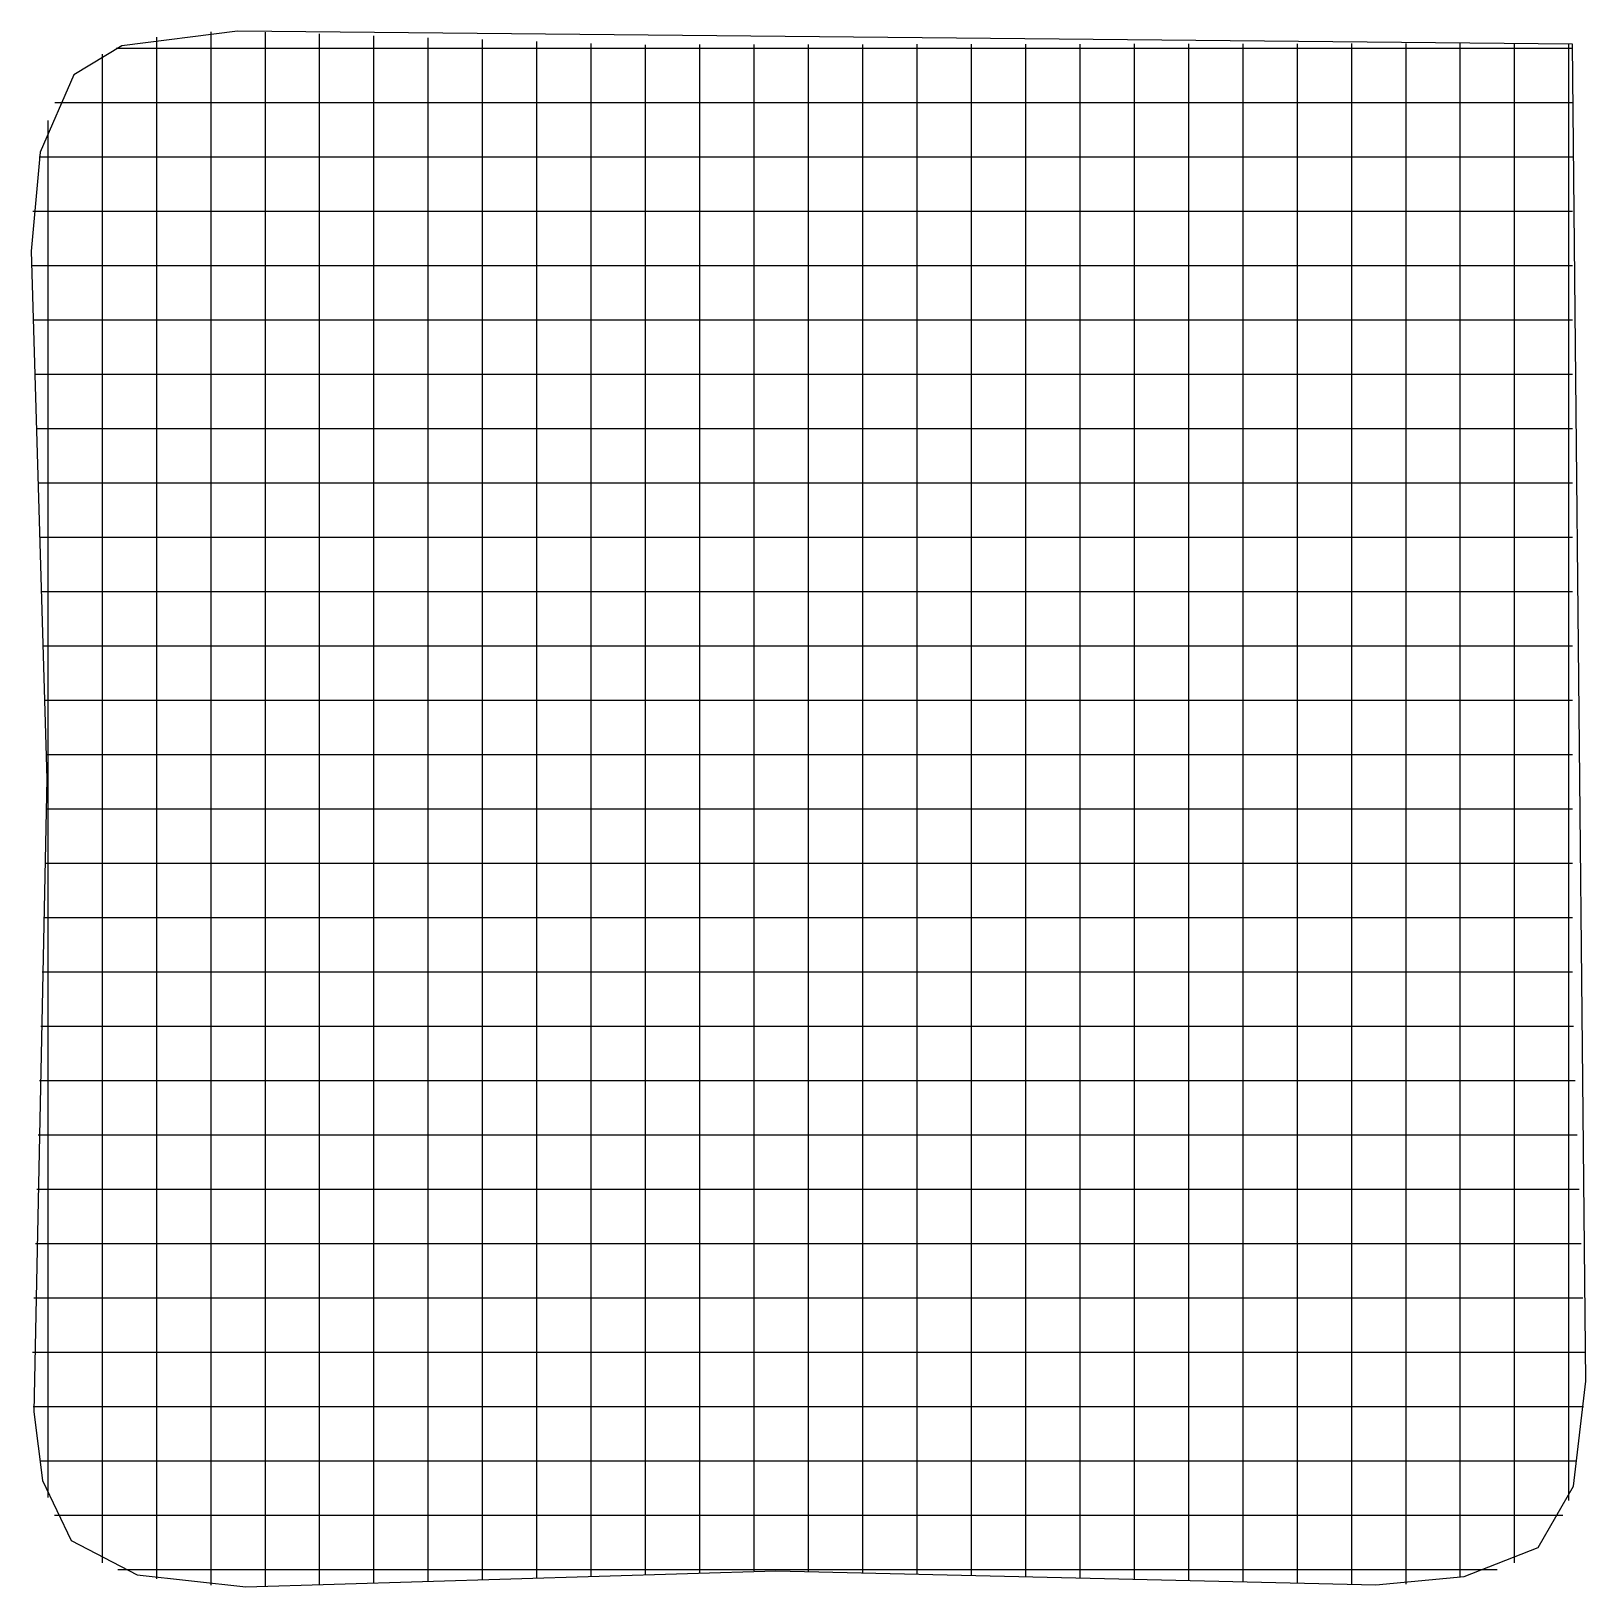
# Model space of a CAD drawing. Extents: x 0.4 to 14.7, y 0.4 to 14.8.
import ezdxf

# ---------------------------------------------------------------- set-up
doc = ezdxf.new("R2010")
doc.units = 0

msp = doc.modelspace()

# ---------------------------------------------------------------- linework, layer by layer
for p, q in [((2.335485, 14.750507), (1.271984, 14.614674)), ((2.335485, 14.750507), (1.271984, 14.614674)), ((14.624711, 14.628872), (2.335485, 14.750507)), ((14.624711, 14.628872), (2.335485, 14.750507)), ((1.271984, 14.614674), (0.828808, 14.349185)), ((1.271984, 14.614674), (0.828808, 14.349185)), ((1.592849, 14.661129), (1.592849, 14.695)), ((1.592849, 13.515887), (1.592849, 14.661129)), ((2.092849, 14.743), (2.092849, 14.744)), ((2.092849, 14.709129), (2.092849, 14.743)), ((2.092849, 13.469855), (2.092849, 14.709129)), ((2.592849, 14.708129), (2.592849, 14.742)), ((2.592849, 13.461758), (2.592849, 14.708129)), ((3.092849, 14.690129), (3.092849, 14.724)), ((3.092849, 13.473919), (3.092849, 14.690129)), ((3.592849, 14.673129), (3.592849, 14.707)), ((3.592849, 13.486194), (3.592849, 14.673129)), ((4.092849, 14.656016), (4.092849, 14.689887)), ((4.092849, 13.497468), (4.092849, 14.656016)), ((4.592849, 14.638129), (4.592849, 14.672)), ((4.592849, 13.509742), (4.592849, 14.638129)), ((5.092849, 14.621129), (5.092849, 14.655)), ((5.092849, 13.522016), (5.092849, 14.621129)), ((5.592849, 14.603129), (5.592849, 14.637)), ((6.092849, 14.591129), (6.092849, 14.625)), ((6.592849, 14.592129), (6.592849, 14.626)), ((7.092849, 14.593129), (7.092849, 14.627)), ((7.592849, 14.594129), (7.592849, 14.628)), ((8.092849, 14.594129), (8.092849, 14.628)), ((8.592849, 14.595129), (8.592849, 14.629)), ((9.092849, 14.596129), (9.092849, 14.63)), ((9.592849, 14.596129), (9.592849, 14.63)), ((10.092849, 14.597129), (10.092849, 14.631)), ((10.592849, 14.598129), (10.592849, 14.632)), ((11.092849, 14.599129), (11.092849, 14.633)), ((11.592849, 14.599129), (11.592849, 14.633)), ((12.092849, 14.600129), (12.092849, 14.634)), ((12.592849, 14.601129), (12.592849, 14.635)), ((13.092849, 14.602129), (13.092849, 14.635887)), ((13.592849, 14.602129), (13.592849, 14.636)), ((14.092849, 14.603129), (14.092849, 14.637)), ((14.592849, 14.604129), (14.592849, 14.638)), ((14.748747, 2.325029), (14.624711, 14.628872)), ((14.748747, 2.325029), (14.624711, 14.628872)), ((1.092849, 14.503016), (1.092849, 14.536887)), ((1.092849, 13.631), (1.092849, 14.503016)), ((1.221, 14.592238), (1.254871, 14.592238)), ((1.221, 14.592238), (1.254871, 14.592238)), ((1.254871, 14.592238), (1.702855, 14.592238)), ((1.702855, 14.592238), (1.968984, 14.592238)), ((1.968984, 14.592238), (2.138339, 14.592238)), ((2.138339, 14.592238), (3.468984, 14.592238)), ((3.468984, 14.592238), (3.502855, 14.592238)), ((3.502855, 14.592238), (3.768984, 14.592238)), ((3.768984, 14.592238), (3.938339, 14.592238)), ((3.938339, 14.592238), (5.268984, 14.592238)), ((5.268984, 14.592238), (5.302855, 14.592238)), ((5.302855, 14.592238), (5.568984, 14.592238)), ((5.568984, 14.592238), (5.664726, 14.592238)), ((5.592849, 13.534177), (5.592849, 14.603129)), ((5.664726, 14.592238), (5.698597, 14.592238)), ((5.698597, 14.592238), (7.029242, 14.592238)), ((6.092849, 13.547016), (6.092849, 14.591129)), ((6.592849, 13.560435), (6.592849, 14.592129)), ((7.029242, 14.592238), (7.198597, 14.592238)), ((7.092849, 13.574742), (7.092849, 14.593129)), ((7.198597, 14.592238), (7.464726, 14.592238)), ((7.464726, 14.592238), (7.498597, 14.592238)), ((7.498597, 14.592238), (8.829242, 14.592238)), ((7.592849, 13.571306), (7.592849, 14.594129)), ((8.092849, 13.560661), (8.092849, 14.594129)), ((8.592849, 13.550129), (8.592849, 14.595129)), ((8.829242, 14.592238), (8.998597, 14.592238)), ((8.998597, 14.592238), (9.264726, 14.592238)), ((9.092849, 13.539597), (9.092849, 14.596129)), ((9.264726, 14.592238), (9.298597, 14.592238)), ((9.298597, 14.592238), (10.629242, 14.592238)), ((9.592849, 13.528952), (9.592849, 14.596129)), ((10.092849, 13.518419), (10.092849, 14.597129)), ((10.592849, 13.507887), (10.592849, 14.598129)), ((10.629242, 14.592238), (10.798597, 14.592238)), ((10.798597, 14.592238), (11.064726, 14.592238)), ((11.064726, 14.592238), (11.098597, 14.592238)), ((11.092849, 13.497355), (11.092849, 14.599129)), ((11.098597, 14.592238), (12.429242, 14.592238)), ((11.592849, 13.48671), (11.592849, 14.599129)), ((12.092849, 13.476177), (12.092849, 14.600129)), ((12.429242, 14.592238), (12.598597, 14.592238)), ((12.592849, 13.465645), (12.592849, 14.601129)), ((12.598597, 14.592238), (12.864726, 14.592238)), ((12.864726, 14.592238), (12.898597, 14.592238)), ((12.898597, 14.592238), (14.229242, 14.592238)), ((13.092849, 13.465758), (13.092849, 14.602129)), ((13.592849, 13.526081), (13.592849, 14.602129)), ((14.092849, 13.642403), (14.092849, 14.603129)), ((14.229242, 14.592238), (14.359871, 14.592238)), ((14.359871, 14.592238), (14.626, 14.592238)), ((14.592849, 14.149935), (14.592849, 14.604129)), ((0.828808, 14.349185), (0.518886, 13.637745)), ((0.828808, 14.349185), (0.518886, 13.637745)), ((0.654, 14.092238), (0.687871, 14.092238)), ((0.654, 14.092238), (0.687871, 14.092238)), ((0.687871, 14.092238), (1.638839, 14.092238)), ((1.638839, 14.092238), (1.808194, 14.092238)), ((1.808194, 14.092238), (2.074323, 14.092238)), ((2.074323, 14.092238), (2.108194, 14.092238)), ((2.108194, 14.092238), (3.438839, 14.092238)), ((3.438839, 14.092238), (3.608194, 14.092238)), ((3.608194, 14.092238), (3.874323, 14.092238)), ((3.874323, 14.092238), (3.908194, 14.092238)), ((3.908194, 14.092238), (5.238839, 14.092238)), ((5.238839, 14.092238), (5.408194, 14.092238)), ((5.408194, 14.092238), (5.674323, 14.092238)), ((5.674323, 14.092238), (5.708194, 14.092238)), ((5.708194, 14.092238), (7.038839, 14.092238)), ((7.038839, 14.092238), (7.208194, 14.092238)), ((7.208194, 14.092238), (7.474323, 14.092238)), ((7.474323, 14.092238), (7.508194, 14.092238)), ((7.508194, 14.092238), (8.838839, 14.092238)), ((8.838839, 14.092238), (9.008194, 14.092238)), ((9.008194, 14.092238), (9.274323, 14.092238)), ((9.274323, 14.092238), (9.308194, 14.092238)), ((9.308194, 14.092238), (10.638839, 14.092238)), ((10.638839, 14.092238), (10.808194, 14.092238)), ((10.808194, 14.092238), (11.074323, 14.092238)), ((11.074323, 14.092238), (11.108194, 14.092238)), ((11.108194, 14.092238), (12.438839, 14.092238)), ((12.438839, 14.092238), (12.608194, 14.092238)), ((12.608194, 14.092238), (12.874323, 14.092238)), ((12.874323, 14.092238), (12.908194, 14.092238)), ((12.908194, 14.092238), (14.238839, 14.092238)), ((14.238839, 14.092238), (14.359871, 14.092238)), ((14.359871, 14.092238), (14.626, 14.092238)), ((14.592849, 13.884694), (14.592849, 14.149935)), ((0.592849, 13.862489), (0.592849, 13.929)), ((0.592849, 13.828532), (0.592849, 13.862489)), ((0.592849, 12.497952), (0.592849, 13.828532)), ((14.592849, 13.715339), (14.592849, 13.884694)), ((0.518886, 13.637745), (0.436627, 12.724165)), ((0.518886, 13.637745), (0.436627, 12.724165)), ((1.092849, 13.461645), (1.092849, 13.631)), ((14.092849, 13.473048), (14.092849, 13.642403)), ((14.592849, 12.383806), (14.592849, 13.715339)), ((0.511, 13.592238), (0.544871, 13.592238)), ((0.511, 13.592238), (0.544871, 13.592238)), ((0.544871, 13.592238), (1.622694, 13.592238)), ((1.092849, 13.195516), (1.092849, 13.461645)), ((1.592849, 13.346532), (1.592849, 13.515887)), ((1.622694, 13.592238), (1.792048, 13.592238)), ((1.792048, 13.592238), (2.058177, 13.592238)), ((2.058177, 13.592238), (2.092048, 13.592238)), ((2.092048, 13.592238), (3.422694, 13.592238)), ((2.092849, 13.3005), (2.092849, 13.469855)), ((2.592849, 13.29229), (2.592849, 13.461758)), ((3.092849, 13.304565), (3.092849, 13.473919)), ((3.422694, 13.592238), (3.592048, 13.592238)), ((3.592048, 13.592238), (3.858177, 13.592238)), ((3.592849, 13.316839), (3.592849, 13.486194)), ((3.858177, 13.592238), (3.892048, 13.592238)), ((3.892048, 13.592238), (5.222694, 13.592238)), ((4.092849, 13.328113), (4.092849, 13.497468)), ((4.592849, 13.340387), (4.592849, 13.509742)), ((5.092849, 13.352661), (5.092849, 13.522016)), ((5.222694, 13.592238), (5.392048, 13.592238)), ((5.392048, 13.592238), (5.658177, 13.592238)), ((5.592849, 13.364823), (5.592849, 13.534177)), ((5.658177, 13.592238), (5.692048, 13.592238)), ((5.692048, 13.592238), (7.022694, 13.592238)), ((6.092849, 13.377661), (6.092849, 13.547016)), ((6.592849, 13.391081), (6.592849, 13.560435)), ((7.022694, 13.592238), (7.192048, 13.592238)), ((7.092849, 13.405387), (7.092849, 13.574742)), ((7.192048, 13.592238), (7.458177, 13.592238)), ((7.458177, 13.592238), (7.492048, 13.592238)), ((7.492048, 13.592238), (8.822694, 13.592238)), ((7.592849, 13.401839), (7.592849, 13.571306)), ((8.092849, 13.391306), (8.092849, 13.560661)), ((8.592849, 13.380774), (8.592849, 13.550129)), ((8.822694, 13.592238), (8.992048, 13.592238)), ((8.992048, 13.592238), (9.258177, 13.592238)), ((9.092849, 13.370242), (9.092849, 13.539597)), ((9.258177, 13.592238), (9.292048, 13.592238)), ((9.292048, 13.592238), (10.622694, 13.592238)), ((9.592849, 13.359597), (9.592849, 13.528952)), ((10.092849, 13.349065), (10.092849, 13.518419)), ((10.592849, 13.338532), (10.592849, 13.507887)), ((10.622694, 13.592238), (10.792048, 13.592238)), ((10.792048, 13.592238), (11.058177, 13.592238)), ((11.058177, 13.592238), (11.092048, 13.592238)), ((11.092048, 13.592238), (12.422694, 13.592238)), ((11.092849, 13.327887), (11.092849, 13.497355)), ((11.592849, 13.317355), (11.592849, 13.48671)), ((12.092849, 13.306823), (12.092849, 13.476177)), ((12.422694, 13.592238), (12.592048, 13.592238)), ((12.592048, 13.592238), (12.858177, 13.592238)), ((12.592849, 13.29629), (12.592849, 13.465645)), ((12.858177, 13.592238), (12.892048, 13.592238)), ((12.892048, 13.592238), (14.222694, 13.592238)), ((13.092849, 13.29629), (13.092849, 13.465758)), ((13.592849, 13.356726), (13.592849, 13.526081)), ((14.092849, 13.206919), (14.092849, 13.473048)), ((14.222694, 13.592238), (14.359871, 13.592238)), ((14.359871, 13.592238), (14.626, 13.592238)), ((1.592849, 13.080403), (1.592849, 13.346532)), ((4.092849, 13.062871), (4.092849, 13.328113)), ((4.592849, 13.074258), (4.592849, 13.340387)), ((5.092849, 13.086532), (5.092849, 13.352661)), ((5.592849, 13.098694), (5.592849, 13.364823)), ((6.092849, 13.111532), (6.092849, 13.377661)), ((6.592849, 13.125839), (6.592849, 13.391081)), ((7.092849, 13.139258), (7.092849, 13.405387)), ((7.592849, 13.13571), (7.592849, 13.401839)), ((8.092849, 13.125177), (8.092849, 13.391306)), ((8.592849, 13.114645), (8.592849, 13.380774)), ((9.092849, 13.104113), (9.092849, 13.370242)), ((9.592849, 13.093468), (9.592849, 13.359597)), ((10.092849, 13.082935), (10.092849, 13.349065)), ((10.592849, 13.072403), (10.592849, 13.338532)), ((11.092849, 13.061758), (11.092849, 13.327887)), ((11.592849, 13.051226), (11.592849, 13.317355)), ((13.592849, 13.090597), (13.592849, 13.356726)), ((1.092849, 13.161645), (1.092849, 13.195516)), ((2.092849, 13.035258), (2.092849, 13.3005)), ((2.592849, 13.026161), (2.592849, 13.29229)), ((3.092849, 13.038435), (3.092849, 13.304565)), ((3.592849, 13.05071), (3.592849, 13.316839)), ((12.092849, 13.040694), (12.092849, 13.306823)), ((12.592849, 13.030161), (12.592849, 13.29629)), ((13.092849, 13.030161), (13.092849, 13.29629)), ((14.092849, 13.173048), (14.092849, 13.206919)), ((0.451, 13.092238), (0.484871, 13.092238)), ((0.451, 13.092238), (0.484871, 13.092238)), ((0.484871, 13.092238), (1.615919, 13.092238)), ((1.092849, 11.831), (1.092849, 13.161645)), ((1.592849, 13.046532), (1.592849, 13.080403)), ((1.592849, 11.715887), (1.592849, 13.046532)), ((1.615919, 13.092238), (1.785274, 13.092238)), ((1.785274, 13.092238), (2.051403, 13.092238)), ((2.051403, 13.092238), (2.085274, 13.092238)), ((2.085274, 13.092238), (3.415919, 13.092238)), ((2.092849, 13.001387), (2.092849, 13.035258)), ((3.092849, 13.004565), (3.092849, 13.038435)), ((3.415919, 13.092238), (3.585274, 13.092238)), ((3.585274, 13.092238), (3.851403, 13.092238)), ((3.592849, 13.016839), (3.592849, 13.05071)), ((3.851403, 13.092238), (3.885274, 13.092238)), ((3.885274, 13.092238), (5.215919, 13.092238)), ((4.092849, 13.029), (4.092849, 13.062871)), ((4.592849, 13.040387), (4.592849, 13.074258)), ((4.592849, 11.709742), (4.592849, 13.040387)), ((5.092849, 13.052661), (5.092849, 13.086532)), ((5.092849, 11.722016), (5.092849, 13.052661)), ((5.215919, 13.092238), (5.385274, 13.092238)), ((5.385274, 13.092238), (5.651403, 13.092238)), ((5.592849, 13.064823), (5.592849, 13.098694)), ((5.592849, 11.734177), (5.592849, 13.064823)), ((5.651403, 13.092238), (5.685274, 13.092238)), ((5.685274, 13.092238), (7.015919, 13.092238)), ((6.092849, 13.077661), (6.092849, 13.111532)), ((6.092849, 11.747016), (6.092849, 13.077661)), ((6.592849, 13.091968), (6.592849, 13.125839)), ((6.592849, 11.760435), (6.592849, 13.091968)), ((7.015919, 13.092238), (7.185274, 13.092238)), ((7.092849, 13.105387), (7.092849, 13.139258)), ((7.092849, 11.774742), (7.092849, 13.105387)), ((7.185274, 13.092238), (7.451403, 13.092238)), ((7.451403, 13.092238), (7.485274, 13.092238)), ((7.485274, 13.092238), (8.815919, 13.092238)), ((7.592849, 13.101952), (7.592849, 13.13571)), ((7.592849, 11.771306), (7.592849, 13.101952)), ((8.092849, 13.091306), (8.092849, 13.125177)), ((8.092849, 11.760661), (8.092849, 13.091306)), ((8.592849, 13.080774), (8.592849, 13.114645)), ((8.592849, 11.750129), (8.592849, 13.080774)), ((8.815919, 13.092238), (8.985274, 13.092238)), ((8.985274, 13.092238), (9.251403, 13.092238)), ((9.092849, 13.070242), (9.092849, 13.104113)), ((9.092849, 11.739597), (9.092849, 13.070242)), ((9.251403, 13.092238), (9.285274, 13.092238)), ((9.285274, 13.092238), (10.615919, 13.092238)), ((9.592849, 13.059597), (9.592849, 13.093468)), ((9.592849, 11.728952), (9.592849, 13.059597)), ((10.092849, 13.049065), (10.092849, 13.082935)), ((10.092849, 11.718419), (10.092849, 13.049065)), ((10.592849, 13.038532), (10.592849, 13.072403)), ((10.592849, 11.707887), (10.592849, 13.038532)), ((10.615919, 13.092238), (10.785274, 13.092238)), ((10.785274, 13.092238), (11.051403, 13.092238)), ((11.051403, 13.092238), (11.085274, 13.092238)), ((11.085274, 13.092238), (12.415919, 13.092238)), ((11.092849, 13.028), (11.092849, 13.061758)), ((11.592849, 13.017355), (11.592849, 13.051226)), ((12.092849, 13.006823), (12.092849, 13.040694)), ((12.415919, 13.092238), (12.585274, 13.092238)), ((12.585274, 13.092238), (12.851403, 13.092238)), ((12.851403, 13.092238), (12.885274, 13.092238)), ((12.885274, 13.092238), (14.215919, 13.092238)), ((13.592849, 13.056726), (13.592849, 13.090597)), ((13.592849, 11.726081), (13.592849, 13.056726)), ((14.092849, 11.842403), (14.092849, 13.173048)), ((14.215919, 13.092238), (14.359871, 13.092238)), ((14.359871, 13.092238), (14.626, 13.092238)), ((2.092849, 11.669855), (2.092849, 13.001387)), ((2.592849, 12.992403), (2.592849, 13.026161)), ((2.592849, 11.661758), (2.592849, 12.992403)), ((3.092849, 11.673919), (3.092849, 13.004565)), ((3.592849, 11.686194), (3.592849, 13.016839)), ((4.092849, 11.697468), (4.092849, 13.029)), ((11.092849, 11.697355), (11.092849, 13.028)), ((11.592849, 11.68671), (11.592849, 13.017355)), ((12.092849, 11.676177), (12.092849, 13.006823)), ((12.592849, 12.99629), (12.592849, 13.030161)), ((12.592849, 11.665645), (12.592849, 12.99629)), ((13.092849, 12.996403), (13.092849, 13.030161)), ((13.092849, 11.665758), (13.092849, 12.996403)), ((0.436627, 12.724165), (0.581698, 7.868176)), ((0.436627, 12.724165), (0.581698, 7.868176)), ((0.438, 12.592238), (0.471871, 12.592238)), ((0.438, 12.592238), (0.471871, 12.592238)), ((0.471871, 12.592238), (1.614452, 12.592238)), ((0.592849, 12.328597), (0.592849, 12.497952)), ((1.614452, 12.592238), (1.783806, 12.592238)), ((1.783806, 12.592238), (2.049935, 12.592238)), ((2.049935, 12.592238), (2.083806, 12.592238)), ((2.083806, 12.592238), (3.414452, 12.592238)), ((3.414452, 12.592238), (3.583806, 12.592238)), ((3.583806, 12.592238), (3.849935, 12.592238)), ((3.849935, 12.592238), (3.883806, 12.592238)), ((3.883806, 12.592238), (5.214452, 12.592238)), ((5.214452, 12.592238), (5.383806, 12.592238)), ((5.383806, 12.592238), (5.649935, 12.592238)), ((5.649935, 12.592238), (5.683806, 12.592238)), ((5.683806, 12.592238), (7.014452, 12.592238)), ((7.014452, 12.592238), (7.183806, 12.592238)), ((7.183806, 12.592238), (7.449935, 12.592238)), ((7.449935, 12.592238), (7.483806, 12.592238)), ((7.483806, 12.592238), (8.814452, 12.592238)), ((8.814452, 12.592238), (8.983806, 12.592238)), ((8.983806, 12.592238), (9.249935, 12.592238)), ((9.249935, 12.592238), (9.283806, 12.592238)), ((9.283806, 12.592238), (10.614452, 12.592238)), ((10.614452, 12.592238), (10.783806, 12.592238)), ((10.783806, 12.592238), (11.049935, 12.592238)), ((11.049935, 12.592238), (11.083806, 12.592238)), ((11.083806, 12.592238), (12.414452, 12.592238)), ((12.414452, 12.592238), (12.583806, 12.592238)), ((12.583806, 12.592238), (12.849935, 12.592238)), ((12.849935, 12.592238), (12.883806, 12.592238)), ((12.883806, 12.592238), (14.214452, 12.592238)), ((14.214452, 12.592238), (14.359871, 12.592238)), ((14.359871, 12.592238), (14.626, 12.592238)), ((0.592849, 12.062468), (0.592849, 12.328597)), ((14.592849, 12.349935), (14.592849, 12.383806)), ((14.592849, 12.084694), (14.592849, 12.349935)), ((0.453, 12.092238), (0.486871, 12.092238)), ((0.453, 12.092238), (0.486871, 12.092238)), ((0.486871, 12.092238), (1.616145, 12.092238)), ((0.592849, 12.028597), (0.592849, 12.062468)), ((0.592849, 10.697952), (0.592849, 12.028597)), ((1.616145, 12.092238), (1.7855, 12.092238)), ((1.7855, 12.092238), (2.051629, 12.092238)), ((2.051629, 12.092238), (2.0855, 12.092238)), ((2.0855, 12.092238), (3.416145, 12.092238)), ((3.416145, 12.092238), (3.5855, 12.092238)), ((3.5855, 12.092238), (3.851629, 12.092238)), ((3.851629, 12.092238), (3.8855, 12.092238)), ((3.8855, 12.092238), (5.216145, 12.092238)), ((5.216145, 12.092238), (5.3855, 12.092238)), ((5.3855, 12.092238), (5.651629, 12.092238)), ((5.651629, 12.092238), (5.6855, 12.092238)), ((5.6855, 12.092238), (7.016145, 12.092238)), ((7.016145, 12.092238), (7.1855, 12.092238)), ((7.1855, 12.092238), (7.451629, 12.092238)), ((7.451629, 12.092238), (7.4855, 12.092238)), ((7.4855, 12.092238), (8.816145, 12.092238)), ((8.816145, 12.092238), (8.9855, 12.092238)), ((8.9855, 12.092238), (9.251629, 12.092238)), ((9.251629, 12.092238), (9.2855, 12.092238)), ((9.2855, 12.092238), (10.616145, 12.092238)), ((10.616145, 12.092238), (10.7855, 12.092238)), ((10.7855, 12.092238), (11.051629, 12.092238)), ((11.051629, 12.092238), (11.0855, 12.092238)), ((11.0855, 12.092238), (12.416145, 12.092238)), ((12.416145, 12.092238), (12.5855, 12.092238)), ((12.5855, 12.092238), (12.851629, 12.092238)), ((12.851629, 12.092238), (12.8855, 12.092238)), ((12.8855, 12.092238), (14.216145, 12.092238)), ((14.216145, 12.092238), (14.359871, 12.092238)), ((14.359871, 12.092238), (14.626, 12.092238)), ((14.592849, 11.915339), (14.592849, 12.084694)), ((14.592849, 10.583806), (14.592849, 11.915339)), ((1.092849, 11.661645), (1.092849, 11.831)), ((6.092849, 11.577661), (6.092849, 11.747016)), ((6.592849, 11.591081), (6.592849, 11.760435)), ((7.092849, 11.605387), (7.092849, 11.774742)), ((7.592849, 11.601839), (7.592849, 11.771306)), ((8.092849, 11.591306), (8.092849, 11.760661)), ((8.592849, 11.580774), (8.592849, 11.750129)), ((14.092849, 11.673048), (14.092849, 11.842403)), ((1.092849, 11.395516), (1.092849, 11.661645)), ((1.592849, 11.546532), (1.592849, 11.715887)), ((2.092849, 11.5005), (2.092849, 11.669855)), ((2.592849, 11.49229), (2.592849, 11.661758)), ((3.092849, 11.504565), (3.092849, 11.673919)), ((3.592849, 11.516839), (3.592849, 11.686194)), ((4.092849, 11.528113), (4.092849, 11.697468)), ((4.592849, 11.540387), (4.592849, 11.709742)), ((5.092849, 11.552661), (5.092849, 11.722016)), ((5.592849, 11.564823), (5.592849, 11.734177)), ((7.092849, 11.339258), (7.092849, 11.605387)), ((7.592849, 11.33571), (7.592849, 11.601839)), ((9.092849, 11.570242), (9.092849, 11.739597)), ((9.592849, 11.559597), (9.592849, 11.728952)), ((10.092849, 11.549065), (10.092849, 11.718419)), ((10.592849, 11.538532), (10.592849, 11.707887)), ((11.092849, 11.527887), (11.092849, 11.697355)), ((11.592849, 11.517355), (11.592849, 11.68671)), ((12.092849, 11.506823), (12.092849, 11.676177)), ((12.592849, 11.49629), (12.592849, 11.665645)), ((13.092849, 11.49629), (13.092849, 11.665758)), ((13.592849, 11.556726), (13.592849, 11.726081)), ((14.092849, 11.406919), (14.092849, 11.673048)), ((0.468, 11.592238), (0.501871, 11.592238)), ((0.468, 11.592238), (0.501871, 11.592238)), ((0.501871, 11.592238), (1.617839, 11.592238)), ((1.592849, 11.280403), (1.592849, 11.546532)), ((1.617839, 11.592238), (1.787194, 11.592238)), ((1.787194, 11.592238), (2.053323, 11.592238)), ((2.053323, 11.592238), (2.087194, 11.592238)), ((2.087194, 11.592238), (3.417839, 11.592238)), ((2.092849, 11.235258), (2.092849, 11.5005)), ((2.592849, 11.226161), (2.592849, 11.49229)), ((3.092849, 11.238435), (3.092849, 11.504565)), ((3.417839, 11.592238), (3.587194, 11.592238)), ((3.587194, 11.592238), (3.853323, 11.592238)), ((3.592849, 11.25071), (3.592849, 11.516839)), ((3.853323, 11.592238), (3.887194, 11.592238)), ((3.887194, 11.592238), (5.217839, 11.592238)), ((4.092849, 11.262871), (4.092849, 11.528113)), ((4.592849, 11.274258), (4.592849, 11.540387)), ((5.092849, 11.286532), (5.092849, 11.552661)), ((5.217839, 11.592238), (5.387194, 11.592238)), ((5.387194, 11.592238), (5.653323, 11.592238)), ((5.592849, 11.298694), (5.592849, 11.564823)), ((5.653323, 11.592238), (5.687194, 11.592238)), ((5.687194, 11.592238), (7.017839, 11.592238)), ((6.092849, 11.311532), (6.092849, 11.577661)), ((6.592849, 11.325839), (6.592849, 11.591081)), ((7.017839, 11.592238), (7.187194, 11.592238)), ((7.187194, 11.592238), (7.453323, 11.592238)), ((7.453323, 11.592238), (7.487194, 11.592238)), ((7.487194, 11.592238), (8.817839, 11.592238)), ((8.092849, 11.325177), (8.092849, 11.591306)), ((8.592849, 11.314645), (8.592849, 11.580774)), ((8.817839, 11.592238), (8.987194, 11.592238)), ((8.987194, 11.592238), (9.253323, 11.592238)), ((9.092849, 11.304113), (9.092849, 11.570242)), ((9.253323, 11.592238), (9.287194, 11.592238)), ((9.287194, 11.592238), (10.617839, 11.592238)), ((9.592849, 11.293468), (9.592849, 11.559597)), ((10.092849, 11.282935), (10.092849, 11.549065)), ((10.592849, 11.272403), (10.592849, 11.538532)), ((10.617839, 11.592238), (10.787194, 11.592238)), ((10.787194, 11.592238), (11.053323, 11.592238)), ((11.053323, 11.592238), (11.087194, 11.592238)), ((11.087194, 11.592238), (12.417839, 11.592238)), ((11.092849, 11.261758), (11.092849, 11.527887)), ((11.592849, 11.251226), (11.592849, 11.517355)), ((12.092849, 11.240694), (12.092849, 11.506823)), ((12.417839, 11.592238), (12.587194, 11.592238)), ((12.587194, 11.592238), (12.853323, 11.592238)), ((12.592849, 11.230161), (12.592849, 11.49629)), ((12.853323, 11.592238), (12.887194, 11.592238)), ((12.887194, 11.592238), (14.217839, 11.592238)), ((13.092849, 11.230161), (13.092849, 11.49629)), ((13.592849, 11.290597), (13.592849, 11.556726)), ((14.217839, 11.592238), (14.359871, 11.592238)), ((14.359871, 11.592238), (14.626, 11.592238)), ((1.092849, 11.361645), (1.092849, 11.395516)), ((1.092849, 10.031), (1.092849, 11.361645)), ((6.592849, 11.291968), (6.592849, 11.325839)), ((7.092849, 11.305387), (7.092849, 11.339258)), ((7.592849, 11.301952), (7.592849, 11.33571)), ((8.092849, 11.291306), (8.092849, 11.325177)), ((8.592849, 11.280774), (8.592849, 11.314645)), ((14.092849, 11.373048), (14.092849, 11.406919)), ((14.092849, 10.042403), (14.092849, 11.373048)), ((1.592849, 11.246532), (1.592849, 11.280403)), ((1.592849, 9.915887), (1.592849, 11.246532)), ((2.092849, 11.201387), (2.092849, 11.235258)), ((2.092849, 9.869855), (2.092849, 11.201387)), ((2.592849, 11.192403), (2.592849, 11.226161)), ((2.592849, 9.861758), (2.592849, 11.192403)), ((3.092849, 11.204565), (3.092849, 11.238435)), ((3.092849, 9.873919), (3.092849, 11.204565)), ((3.592849, 11.216839), (3.592849, 11.25071)), ((3.592849, 9.886194), (3.592849, 11.216839)), ((4.092849, 11.229), (4.092849, 11.262871)), ((4.092849, 9.897468), (4.092849, 11.229)), ((4.592849, 11.240387), (4.592849, 11.274258)), ((4.592849, 9.909742), (4.592849, 11.240387)), ((5.092849, 11.252661), (5.092849, 11.286532)), ((5.092849, 9.922016), (5.092849, 11.252661)), ((5.592849, 11.264823), (5.592849, 11.298694)), ((5.592849, 9.934177), (5.592849, 11.264823)), ((6.092849, 11.277661), (6.092849, 11.311532)), ((6.092849, 9.947016), (6.092849, 11.277661)), ((6.592849, 9.960435), (6.592849, 11.291968)), ((7.092849, 9.974742), (7.092849, 11.305387)), ((7.592849, 9.971306), (7.592849, 11.301952)), ((8.092849, 9.960661), (8.092849, 11.291306)), ((8.592849, 9.950129), (8.592849, 11.280774)), ((9.092849, 11.270242), (9.092849, 11.304113)), ((9.092849, 9.939597), (9.092849, 11.270242)), ((9.592849, 11.259597), (9.592849, 11.293468)), ((9.592849, 9.928952), (9.592849, 11.259597)), ((10.092849, 11.249065), (10.092849, 11.282935)), ((10.092849, 9.918419), (10.092849, 11.249065)), ((10.592849, 11.238532), (10.592849, 11.272403)), ((10.592849, 9.907887), (10.592849, 11.238532)), ((11.092849, 11.228), (11.092849, 11.261758)), ((11.092849, 9.897355), (11.092849, 11.228)), ((11.592849, 11.217355), (11.592849, 11.251226)), ((11.592849, 9.88671), (11.592849, 11.217355)), ((12.092849, 11.206823), (12.092849, 11.240694)), ((12.092849, 9.876177), (12.092849, 11.206823)), ((12.592849, 11.19629), (12.592849, 11.230161)), ((12.592849, 9.865645), (12.592849, 11.19629)), ((13.092849, 11.196403), (13.092849, 11.230161)), ((13.092849, 9.865758), (13.092849, 11.196403)), ((13.592849, 11.256726), (13.592849, 11.290597)), ((13.592849, 9.926081), (13.592849, 11.256726)), ((0.484, 11.092238), (0.517871, 11.092238)), ((0.484, 11.092238), (0.517871, 11.092238)), ((0.517871, 11.092238), (1.619645, 11.092238)), ((1.619645, 11.092238), (1.789, 11.092238)), ((1.789, 11.092238), (2.055129, 11.092238)), ((2.055129, 11.092238), (2.089, 11.092238)), ((2.089, 11.092238), (3.419645, 11.092238)), ((3.419645, 11.092238), (3.589, 11.092238)), ((3.589, 11.092238), (3.855129, 11.092238)), ((3.855129, 11.092238), (3.889, 11.092238)), ((3.889, 11.092238), (5.219645, 11.092238)), ((5.219645, 11.092238), (5.389, 11.092238)), ((5.389, 11.092238), (5.655129, 11.092238)), ((5.655129, 11.092238), (5.689, 11.092238)), ((5.689, 11.092238), (7.019645, 11.092238)), ((7.019645, 11.092238), (7.189, 11.092238)), ((7.189, 11.092238), (7.455129, 11.092238)), ((7.455129, 11.092238), (7.489, 11.092238)), ((7.489, 11.092238), (8.819645, 11.092238)), ((8.819645, 11.092238), (8.989, 11.092238)), ((8.989, 11.092238), (9.255129, 11.092238)), ((9.255129, 11.092238), (9.289, 11.092238)), ((9.289, 11.092238), (10.619645, 11.092238)), ((10.619645, 11.092238), (10.789, 11.092238)), ((10.789, 11.092238), (11.055129, 11.092238)), ((11.055129, 11.092238), (11.089, 11.092238)), ((11.089, 11.092238), (12.419645, 11.092238)), ((12.419645, 11.092238), (12.589, 11.092238)), ((12.589, 11.092238), (12.855129, 11.092238)), ((12.855129, 11.092238), (12.889, 11.092238)), ((12.889, 11.092238), (14.219645, 11.092238)), ((14.219645, 11.092238), (14.359871, 11.092238)), ((14.359871, 11.092238), (14.626, 11.092238)), ((0.592849, 10.528597), (0.592849, 10.697952)), ((0.499, 10.592238), (0.532871, 10.592238)), ((0.499, 10.592238), (0.532871, 10.592238)), ((0.532871, 10.592238), (1.621339, 10.592238)), ((0.592849, 10.262468), (0.592849, 10.528597)), ((1.621339, 10.592238), (1.790694, 10.592238)), ((1.790694, 10.592238), (2.056823, 10.592238)), ((2.056823, 10.592238), (2.090694, 10.592238)), ((2.090694, 10.592238), (3.421339, 10.592238)), ((3.421339, 10.592238), (3.590694, 10.592238)), ((3.590694, 10.592238), (3.856823, 10.592238)), ((3.856823, 10.592238), (3.890694, 10.592238)), ((3.890694, 10.592238), (5.221339, 10.592238)), ((5.221339, 10.592238), (5.390694, 10.592238)), ((5.390694, 10.592238), (5.656823, 10.592238)), ((5.656823, 10.592238), (5.690694, 10.592238)), ((5.690694, 10.592238), (7.021339, 10.592238)), ((7.021339, 10.592238), (7.190694, 10.592238)), ((7.190694, 10.592238), (7.456823, 10.592238)), ((7.456823, 10.592238), (7.490694, 10.592238)), ((7.490694, 10.592238), (8.821339, 10.592238)), ((8.821339, 10.592238), (8.990694, 10.592238)), ((8.990694, 10.592238), (9.256823, 10.592238)), ((9.256823, 10.592238), (9.290694, 10.592238)), ((9.290694, 10.592238), (10.621339, 10.592238)), ((10.621339, 10.592238), (10.790694, 10.592238)), ((10.790694, 10.592238), (11.056823, 10.592238)), ((11.056823, 10.592238), (11.090694, 10.592238)), ((11.090694, 10.592238), (12.421339, 10.592238)), ((12.421339, 10.592238), (12.590694, 10.592238)), ((12.590694, 10.592238), (12.856823, 10.592238)), ((12.856823, 10.592238), (12.890694, 10.592238)), ((12.890694, 10.592238), (14.221339, 10.592238)), ((14.221339, 10.592238), (14.359871, 10.592238)), ((14.359871, 10.592238), (14.626, 10.592238)), ((14.592849, 10.549935), (14.592849, 10.583806)), ((14.592849, 10.284694), (14.592849, 10.549935)), ((0.592849, 10.228597), (0.592849, 10.262468)), ((0.592849, 8.897952), (0.592849, 10.228597)), ((14.592849, 10.115339), (14.592849, 10.284694)), ((0.514, 10.092238), (0.547871, 10.092238)), ((0.514, 10.092238), (0.547871, 10.092238)), ((0.547871, 10.092238), (1.623032, 10.092238)), ((1.092849, 9.861645), (1.092849, 10.031)), ((1.623032, 10.092238), (1.792387, 10.092238)), ((1.792387, 10.092238), (2.058516, 10.092238)), ((2.058516, 10.092238), (2.092387, 10.092238)), ((2.092387, 10.092238), (3.423032, 10.092238)), ((3.423032, 10.092238), (3.592387, 10.092238)), ((3.592387, 10.092238), (3.858516, 10.092238)), ((3.858516, 10.092238), (3.892387, 10.092238)), ((3.892387, 10.092238), (5.223032, 10.092238)), ((5.223032, 10.092238), (5.392387, 10.092238)), ((5.392387, 10.092238), (5.658516, 10.092238)), ((5.658516, 10.092238), (5.692387, 10.092238)), ((5.692387, 10.092238), (7.023032, 10.092238)), ((7.023032, 10.092238), (7.192387, 10.092238)), ((7.192387, 10.092238), (7.458516, 10.092238)), ((7.458516, 10.092238), (7.492387, 10.092238)), ((7.492387, 10.092238), (8.823032, 10.092238)), ((8.823032, 10.092238), (8.992387, 10.092238)), ((8.992387, 10.092238), (9.258516, 10.092238)), ((9.258516, 10.092238), (9.292387, 10.092238)), ((9.292387, 10.092238), (10.623032, 10.092238)), ((10.623032, 10.092238), (10.792387, 10.092238)), ((10.792387, 10.092238), (11.058516, 10.092238)), ((11.058516, 10.092238), (11.092387, 10.092238)), ((11.092387, 10.092238), (12.423032, 10.092238)), ((12.423032, 10.092238), (12.592387, 10.092238)), ((12.592387, 10.092238), (12.858516, 10.092238)), ((12.858516, 10.092238), (12.892387, 10.092238)), ((12.892387, 10.092238), (14.223032, 10.092238)), ((14.092849, 9.873048), (14.092849, 10.042403)), ((14.223032, 10.092238), (14.359871, 10.092238)), ((14.359871, 10.092238), (14.626, 10.092238)), ((14.592849, 8.783806), (14.592849, 10.115339)), ((1.592849, 9.746532), (1.592849, 9.915887)), ((3.592849, 9.716839), (3.592849, 9.886194)), ((4.092849, 9.728113), (4.092849, 9.897468)), ((4.592849, 9.740387), (4.592849, 9.909742)), ((5.092849, 9.752661), (5.092849, 9.922016)), ((5.592849, 9.764823), (5.592849, 9.934177)), ((6.092849, 9.777661), (6.092849, 9.947016)), ((6.592849, 9.791081), (6.592849, 9.960435)), ((7.092849, 9.805387), (7.092849, 9.974742)), ((7.592849, 9.801839), (7.592849, 9.971306)), ((8.092849, 9.791306), (8.092849, 9.960661)), ((8.592849, 9.780774), (8.592849, 9.950129)), ((9.092849, 9.770242), (9.092849, 9.939597)), ((9.592849, 9.759597), (9.592849, 9.928952)), ((10.092849, 9.749065), (10.092849, 9.918419)), ((10.592849, 9.738532), (10.592849, 9.907887)), ((11.092849, 9.727887), (11.092849, 9.897355)), ((11.592849, 9.717355), (11.592849, 9.88671)), ((13.592849, 9.756726), (13.592849, 9.926081)), ((1.092849, 9.595516), (1.092849, 9.861645)), ((1.592849, 9.480403), (1.592849, 9.746532)), ((2.092849, 9.7005), (2.092849, 9.869855)), ((2.592849, 9.69229), (2.592849, 9.861758)), ((3.092849, 9.704565), (3.092849, 9.873919)), ((4.592849, 9.474258), (4.592849, 9.740387)), ((5.092849, 9.486532), (5.092849, 9.752661)), ((5.592849, 9.498694), (5.592849, 9.764823)), ((6.092849, 9.511532), (6.092849, 9.777661)), ((6.592849, 9.525839), (6.592849, 9.791081)), ((7.092849, 9.539258), (7.092849, 9.805387)), ((7.592849, 9.53571), (7.592849, 9.801839)), ((8.092849, 9.525177), (8.092849, 9.791306)), ((8.592849, 9.514645), (8.592849, 9.780774)), ((9.092849, 9.504113), (9.092849, 9.770242)), ((9.592849, 9.493468), (9.592849, 9.759597)), ((10.092849, 9.482935), (10.092849, 9.749065)), ((10.592849, 9.472403), (10.592849, 9.738532)), ((12.092849, 9.706823), (12.092849, 9.876177)), ((12.592849, 9.69629), (12.592849, 9.865645)), ((13.092849, 9.69629), (13.092849, 9.865758)), ((13.592849, 9.490597), (13.592849, 9.756726)), ((14.092849, 9.606919), (14.092849, 9.873048)), ((1.092849, 9.561645), (1.092849, 9.595516)), ((2.092849, 9.435258), (2.092849, 9.7005)), ((2.592849, 9.426161), (2.592849, 9.69229)), ((3.092849, 9.438435), (3.092849, 9.704565)), ((3.592849, 9.45071), (3.592849, 9.716839)), ((4.092849, 9.462871), (4.092849, 9.728113)), ((11.092849, 9.461758), (11.092849, 9.727887)), ((11.592849, 9.451226), (11.592849, 9.717355)), ((12.092849, 9.440694), (12.092849, 9.706823)), ((12.592849, 9.430161), (12.592849, 9.69629)), ((13.092849, 9.430161), (13.092849, 9.69629)), ((14.092849, 9.573048), (14.092849, 9.606919)), ((0.529, 9.592238), (0.562871, 9.592238)), ((0.529, 9.592238), (0.562871, 9.592238)), ((0.562871, 9.592238), (1.624726, 9.592238)), ((1.092849, 8.231), (1.092849, 9.561645)), ((1.592849, 9.446532), (1.592849, 9.480403)), ((1.624726, 9.592238), (1.794194, 9.592238)), ((1.794194, 9.592238), (2.060323, 9.592238)), ((2.060323, 9.592238), (2.094081, 9.592238)), ((2.094081, 9.592238), (3.424726, 9.592238)), ((3.424726, 9.592238), (3.594194, 9.592238)), ((3.592849, 9.416839), (3.592849, 9.45071)), ((3.594194, 9.592238), (3.860323, 9.592238)), ((3.860323, 9.592238), (3.894081, 9.592238)), ((3.894081, 9.592238), (5.224726, 9.592238)), ((4.092849, 9.429), (4.092849, 9.462871)), ((4.592849, 9.440387), (4.592849, 9.474258)), ((5.092849, 9.452661), (5.092849, 9.486532)), ((5.092849, 8.122016), (5.092849, 9.452661)), ((5.224726, 9.592238), (5.394194, 9.592238)), ((5.394194, 9.592238), (5.660323, 9.592238)), ((5.592849, 9.464823), (5.592849, 9.498694)), ((5.592849, 8.134177), (5.592849, 9.464823)), ((5.660323, 9.592238), (5.694081, 9.592238)), ((5.694081, 9.592238), (7.024726, 9.592238)), ((6.092849, 9.477661), (6.092849, 9.511532)), ((6.092849, 8.147016), (6.092849, 9.477661)), ((6.592849, 9.491968), (6.592849, 9.525839)), ((6.592849, 8.160435), (6.592849, 9.491968)), ((7.024726, 9.592238), (7.194194, 9.592238)), ((7.092849, 9.505387), (7.092849, 9.539258)), ((7.092849, 8.174742), (7.092849, 9.505387)), ((7.194194, 9.592238), (7.460323, 9.592238)), ((7.460323, 9.592238), (7.494081, 9.592238)), ((7.494081, 9.592238), (8.824726, 9.592238)), ((7.592849, 9.501952), (7.592849, 9.53571)), ((7.592849, 8.171306), (7.592849, 9.501952)), ((8.092849, 9.491306), (8.092849, 9.525177)), ((8.092849, 8.160661), (8.092849, 9.491306)), ((8.592849, 9.480774), (8.592849, 9.514645)), ((8.592849, 8.150129), (8.592849, 9.480774)), ((8.824726, 9.592238), (8.994194, 9.592238)), ((8.994194, 9.592238), (9.260323, 9.592238)), ((9.092849, 9.470242), (9.092849, 9.504113)), ((9.092849, 8.139597), (9.092849, 9.470242)), ((9.260323, 9.592238), (9.294081, 9.592238)), ((9.294081, 9.592238), (10.624726, 9.592238)), ((9.592849, 9.459597), (9.592849, 9.493468)), ((9.592849, 8.128952), (9.592849, 9.459597)), ((10.092849, 9.449065), (10.092849, 9.482935)), ((10.592849, 9.438532), (10.592849, 9.472403)), ((10.624726, 9.592238), (10.794194, 9.592238)), ((10.794194, 9.592238), (11.060323, 9.592238)), ((11.060323, 9.592238), (11.094081, 9.592238)), ((11.092849, 9.428), (11.092849, 9.461758)), ((11.094081, 9.592238), (12.424726, 9.592238)), ((11.592849, 9.417355), (11.592849, 9.451226)), ((12.424726, 9.592238), (12.594194, 9.592238)), ((12.594194, 9.592238), (12.860323, 9.592238)), ((12.860323, 9.592238), (12.894081, 9.592238)), ((12.894081, 9.592238), (14.224726, 9.592238)), ((13.592849, 9.456726), (13.592849, 9.490597)), ((13.592849, 8.126081), (13.592849, 9.456726)), ((14.092849, 8.242403), (14.092849, 9.573048)), ((14.224726, 9.592238), (14.359871, 9.592238)), ((14.359871, 9.592238), (14.626, 9.592238)), ((1.592849, 8.115887), (1.592849, 9.446532)), ((2.092849, 9.401387), (2.092849, 9.435258)), ((2.092849, 8.069855), (2.092849, 9.401387)), ((2.592849, 9.392403), (2.592849, 9.426161)), ((2.592849, 8.061758), (2.592849, 9.392403)), ((3.092849, 9.404565), (3.092849, 9.438435)), ((3.092849, 8.073919), (3.092849, 9.404565)), ((3.592849, 8.086194), (3.592849, 9.416839)), ((4.092849, 8.097468), (4.092849, 9.429)), ((4.592849, 8.109742), (4.592849, 9.440387)), ((10.092849, 8.118419), (10.092849, 9.449065)), ((10.592849, 8.107887), (10.592849, 9.438532)), ((11.092849, 8.097355), (11.092849, 9.428)), ((11.592849, 8.08671), (11.592849, 9.417355)), ((12.092849, 9.406823), (12.092849, 9.440694)), ((12.092849, 8.076177), (12.092849, 9.406823)), ((12.592849, 9.39629), (12.592849, 9.430161)), ((12.592849, 8.065645), (12.592849, 9.39629)), ((13.092849, 9.396403), (13.092849, 9.430161)), ((13.092849, 8.065758), (13.092849, 9.396403)), ((0.545, 9.092238), (0.578871, 9.092238)), ((0.545, 9.092238), (0.578871, 9.092238)), ((0.578871, 9.092238), (1.626532, 9.092238)), ((1.626532, 9.092238), (1.795887, 9.092238)), ((1.795887, 9.092238), (2.062016, 9.092238)), ((2.062016, 9.092238), (2.095887, 9.092238)), ((2.095887, 9.092238), (3.426532, 9.092238)), ((3.426532, 9.092238), (3.595887, 9.092238)), ((3.595887, 9.092238), (3.862016, 9.092238)), ((3.862016, 9.092238), (3.895887, 9.092238)), ((3.895887, 9.092238), (5.226532, 9.092238)), ((5.226532, 9.092238), (5.395887, 9.092238)), ((5.395887, 9.092238), (5.662016, 9.092238)), ((5.662016, 9.092238), (5.695887, 9.092238)), ((5.695887, 9.092238), (7.026532, 9.092238)), ((7.026532, 9.092238), (7.195887, 9.092238)), ((7.195887, 9.092238), (7.462016, 9.092238)), ((7.462016, 9.092238), (7.495887, 9.092238)), ((7.495887, 9.092238), (8.826532, 9.092238)), ((8.826532, 9.092238), (8.995887, 9.092238)), ((8.995887, 9.092238), (9.262016, 9.092238)), ((9.262016, 9.092238), (9.295887, 9.092238)), ((9.295887, 9.092238), (10.626532, 9.092238)), ((10.626532, 9.092238), (10.795887, 9.092238)), ((10.795887, 9.092238), (11.062016, 9.092238)), ((11.062016, 9.092238), (11.095887, 9.092238)), ((11.095887, 9.092238), (12.426532, 9.092238)), ((12.426532, 9.092238), (12.595887, 9.092238)), ((12.595887, 9.092238), (12.862016, 9.092238)), ((12.862016, 9.092238), (12.895887, 9.092238)), ((12.895887, 9.092238), (14.226532, 9.092238)), ((14.226532, 9.092238), (14.359871, 9.092238)), ((14.359871, 9.092238), (14.626, 9.092238)), ((0.592849, 8.728597), (0.592849, 8.897952)), ((14.592849, 8.749935), (14.592849, 8.783806)), ((14.592849, 8.484694), (14.592849, 8.749935)), ((0.56, 8.592238), (0.593871, 8.592238)), ((0.56, 8.592238), (0.593871, 8.592238)), ((0.592849, 8.462468), (0.592849, 8.728597)), ((0.593871, 8.592238), (1.628226, 8.592238)), ((1.628226, 8.592238), (1.797581, 8.592238)), ((1.797581, 8.592238), (2.06371, 8.592238)), ((2.06371, 8.592238), (2.097581, 8.592238)), ((2.097581, 8.592238), (3.428226, 8.592238)), ((3.428226, 8.592238), (3.597581, 8.592238)), ((3.597581, 8.592238), (3.86371, 8.592238)), ((3.86371, 8.592238), (3.897581, 8.592238)), ((3.897581, 8.592238), (5.228226, 8.592238)), ((5.228226, 8.592238), (5.397581, 8.592238)), ((5.397581, 8.592238), (5.66371, 8.592238)), ((5.66371, 8.592238), (5.697581, 8.592238)), ((5.697581, 8.592238), (7.028226, 8.592238)), ((7.028226, 8.592238), (7.197581, 8.592238)), ((7.197581, 8.592238), (7.46371, 8.592238)), ((7.46371, 8.592238), (7.497581, 8.592238)), ((7.497581, 8.592238), (8.828226, 8.592238)), ((8.828226, 8.592238), (8.997581, 8.592238)), ((8.997581, 8.592238), (9.26371, 8.592238)), ((9.26371, 8.592238), (9.297581, 8.592238)), ((9.297581, 8.592238), (10.628226, 8.592238)), ((10.628226, 8.592238), (10.797581, 8.592238)), ((10.797581, 8.592238), (11.06371, 8.592238)), ((11.06371, 8.592238), (11.097581, 8.592238)), ((11.097581, 8.592238), (12.428226, 8.592238)), ((12.428226, 8.592238), (12.597581, 8.592238)), ((12.597581, 8.592238), (12.86371, 8.592238)), ((12.86371, 8.592238), (12.897581, 8.592238)), ((12.897581, 8.592238), (14.228226, 8.592238)), ((14.228226, 8.592238), (14.359871, 8.592238)), ((14.359871, 8.592238), (14.626, 8.592238)), ((0.592849, 8.428597), (0.592849, 8.462468)), ((14.592849, 8.315339), (14.592849, 8.484694)), ((0.592849, 7.097952), (0.592849, 8.428597)), ((14.592849, 6.983806), (14.592849, 8.315339)), ((1.092849, 8.061645), (1.092849, 8.231)), ((7.092849, 8.005387), (7.092849, 8.174742)), ((7.592849, 8.001839), (7.592849, 8.171306)), ((14.092849, 8.073048), (14.092849, 8.242403)), ((0.575, 8.092238), (0.608871, 8.092238)), ((0.575, 8.092238), (0.608871, 8.092238)), ((0.608871, 8.092238), (1.629919, 8.092238)), ((1.092849, 7.795516), (1.092849, 8.061645)), ((1.592849, 7.946532), (1.592849, 8.115887)), ((1.629919, 8.092238), (1.799387, 8.092238)), ((1.799387, 8.092238), (2.065516, 8.092238)), ((2.065516, 8.092238), (2.099274, 8.092238)), ((2.092849, 7.9005), (2.092849, 8.069855)), ((2.099274, 8.092238), (3.429919, 8.092238)), ((2.592849, 7.89229), (2.592849, 8.061758)), ((3.092849, 7.904565), (3.092849, 8.073919)), ((3.429919, 8.092238), (3.599387, 8.092238)), ((3.592849, 7.916839), (3.592849, 8.086194)), ((3.599387, 8.092238), (3.865516, 8.092238)), ((3.865516, 8.092238), (3.899274, 8.092238)), ((3.899274, 8.092238), (5.229919, 8.092238)), ((4.092849, 7.928113), (4.092849, 8.097468)), ((4.592849, 7.940387), (4.592849, 8.109742)), ((5.092849, 7.952661), (5.092849, 8.122016)), ((5.229919, 8.092238), (5.399387, 8.092238)), ((5.399387, 8.092238), (5.665516, 8.092238)), ((5.592849, 7.964823), (5.592849, 8.134177)), ((5.665516, 8.092238), (5.699274, 8.092238)), ((5.699274, 8.092238), (7.029919, 8.092238)), ((6.092849, 7.977661), (6.092849, 8.147016)), ((6.592849, 7.991081), (6.592849, 8.160435)), ((7.029919, 8.092238), (7.199387, 8.092238)), ((7.199387, 8.092238), (7.465516, 8.092238)), ((7.465516, 8.092238), (7.499274, 8.092238)), ((7.499274, 8.092238), (8.829919, 8.092238)), ((8.092849, 7.991306), (8.092849, 8.160661)), ((8.592849, 7.980774), (8.592849, 8.150129)), ((8.829919, 8.092238), (8.999387, 8.092238)), ((8.999387, 8.092238), (9.265516, 8.092238)), ((9.092849, 7.970242), (9.092849, 8.139597)), ((9.265516, 8.092238), (9.299274, 8.092238)), ((9.299274, 8.092238), (10.629919, 8.092238)), ((9.592849, 7.959597), (9.592849, 8.128952)), ((10.092849, 7.949065), (10.092849, 8.118419)), ((10.592849, 7.938532), (10.592849, 8.107887)), ((10.629919, 8.092238), (10.799387, 8.092238)), ((10.799387, 8.092238), (11.065516, 8.092238)), ((11.065516, 8.092238), (11.099274, 8.092238)), ((11.092849, 7.927887), (11.092849, 8.097355)), ((11.099274, 8.092238), (12.429919, 8.092238)), ((11.592849, 7.917355), (11.592849, 8.08671)), ((12.092849, 7.906823), (12.092849, 8.076177)), ((12.429919, 8.092238), (12.599387, 8.092238)), ((12.592849, 7.89629), (12.592849, 8.065645)), ((12.599387, 8.092238), (12.865516, 8.092238)), ((12.865516, 8.092238), (12.899274, 8.092238)), ((12.899274, 8.092238), (14.229919, 8.092238)), ((13.092849, 7.89629), (13.092849, 8.065758)), ((13.592849, 7.956726), (13.592849, 8.126081)), ((14.092849, 7.806919), (14.092849, 8.073048)), ((14.229919, 8.092238), (14.359871, 8.092238)), ((14.359871, 8.092238), (14.626, 8.092238)), ((1.592849, 7.680403), (1.592849, 7.946532)), ((2.092849, 7.635258), (2.092849, 7.9005)), ((2.592849, 7.626161), (2.592849, 7.89229)), ((3.092849, 7.638435), (3.092849, 7.904565)), ((3.592849, 7.65071), (3.592849, 7.916839)), ((4.092849, 7.662871), (4.092849, 7.928113)), ((4.592849, 7.674258), (4.592849, 7.940387)), ((5.092849, 7.686532), (5.092849, 7.952661)), ((5.592849, 7.698694), (5.592849, 7.964823)), ((6.092849, 7.711532), (6.092849, 7.977661)), ((6.592849, 7.725839), (6.592849, 7.991081)), ((7.092849, 7.739258), (7.092849, 8.005387)), ((7.592849, 7.73571), (7.592849, 8.001839)), ((8.092849, 7.725177), (8.092849, 7.991306)), ((8.592849, 7.714645), (8.592849, 7.980774)), ((9.092849, 7.704113), (9.092849, 7.970242)), ((9.592849, 7.693468), (9.592849, 7.959597)), ((10.092849, 7.682935), (10.092849, 7.949065)), ((10.592849, 7.672403), (10.592849, 7.938532)), ((11.092849, 7.661758), (11.092849, 7.927887)), ((11.592849, 7.651226), (11.592849, 7.917355)), ((12.092849, 7.640694), (12.092849, 7.906823)), ((12.592849, 7.630161), (12.592849, 7.89629)), ((13.092849, 7.630161), (13.092849, 7.89629)), ((13.592849, 7.690597), (13.592849, 7.956726)), ((0.581698, 7.868176), (0.462506, 2.041812)), ((0.581698, 7.868176), (0.462506, 2.041812)), ((1.092849, 7.761645), (1.092849, 7.795516)), ((1.092849, 6.431), (1.092849, 7.761645)), ((7.092849, 7.705387), (7.092849, 7.739258)), ((7.592849, 7.701952), (7.592849, 7.73571)), ((14.092849, 7.773048), (14.092849, 7.806919)), ((14.092849, 6.442403), (14.092849, 7.773048)), ((0.576, 7.592238), (0.609871, 7.592238)), ((0.576, 7.592238), (0.609871, 7.592238)), ((0.609871, 7.592238), (1.630032, 7.592238)), ((1.592849, 7.646532), (1.592849, 7.680403)), ((1.592849, 6.315887), (1.592849, 7.646532)), ((1.630032, 7.592238), (1.7995, 7.592238)), ((1.7995, 7.592238), (2.065629, 7.592238)), ((2.065629, 7.592238), (2.099387, 7.592238)), ((2.092849, 7.601387), (2.092849, 7.635258)), ((2.092849, 6.269855), (2.092849, 7.601387)), ((2.099387, 7.592238), (3.430032, 7.592238)), ((2.592849, 7.592403), (2.592849, 7.626161)), ((2.592849, 6.261758), (2.592849, 7.592403)), ((3.092849, 7.604565), (3.092849, 7.638435)), ((3.092849, 6.273919), (3.092849, 7.604565)), ((3.430032, 7.592238), (3.5995, 7.592238)), ((3.592849, 7.616839), (3.592849, 7.65071)), ((3.592849, 6.286194), (3.592849, 7.616839)), ((3.5995, 7.592238), (3.865629, 7.592238)), ((3.865629, 7.592238), (3.899387, 7.592238)), ((3.899387, 7.592238), (5.230032, 7.592238)), ((4.092849, 7.629), (4.092849, 7.662871)), ((4.092849, 6.297468), (4.092849, 7.629)), ((4.592849, 7.640387), (4.592849, 7.674258)), ((4.592849, 6.309742), (4.592849, 7.640387)), ((5.092849, 7.652661), (5.092849, 7.686532)), ((5.092849, 6.322016), (5.092849, 7.652661)), ((5.230032, 7.592238), (5.3995, 7.592238)), ((5.3995, 7.592238), (5.665629, 7.592238)), ((5.592849, 7.664823), (5.592849, 7.698694)), ((5.592849, 6.334177), (5.592849, 7.664823)), ((5.665629, 7.592238), (5.699387, 7.592238)), ((5.699387, 7.592238), (7.030032, 7.592238)), ((6.092849, 7.677661), (6.092849, 7.711532)), ((6.092849, 6.347016), (6.092849, 7.677661)), ((6.592849, 7.691968), (6.592849, 7.725839)), ((6.592849, 6.360435), (6.592849, 7.691968)), ((7.030032, 7.592238), (7.1995, 7.592238)), ((7.092849, 6.374742), (7.092849, 7.705387)), ((7.1995, 7.592238), (7.465629, 7.592238)), ((7.465629, 7.592238), (7.499387, 7.592238)), ((7.499387, 7.592238), (8.830032, 7.592238)), ((7.592849, 6.371306), (7.592849, 7.701952)), ((8.092849, 7.691306), (8.092849, 7.725177)), ((8.092849, 6.360661), (8.092849, 7.691306)), ((8.592849, 7.680774), (8.592849, 7.714645)), ((8.592849, 6.350129), (8.592849, 7.680774)), ((8.830032, 7.592238), (8.9995, 7.592238)), ((8.9995, 7.592238), (9.265629, 7.592238)), ((9.092849, 7.670242), (9.092849, 7.704113)), ((9.092849, 6.339597), (9.092849, 7.670242)), ((9.265629, 7.592238), (9.299387, 7.592238)), ((9.299387, 7.592238), (10.630032, 7.592238)), ((9.592849, 7.659597), (9.592849, 7.693468)), ((9.592849, 6.328952), (9.592849, 7.659597)), ((10.092849, 7.649065), (10.092849, 7.682935)), ((10.092849, 6.318419), (10.092849, 7.649065)), ((10.592849, 7.638532), (10.592849, 7.672403)), ((10.592849, 6.307887), (10.592849, 7.638532)), ((10.630032, 7.592238), (10.7995, 7.592238)), ((10.7995, 7.592238), (11.065629, 7.592238)), ((11.065629, 7.592238), (11.099387, 7.592238)), ((11.092849, 7.628), (11.092849, 7.661758)), ((11.092849, 6.297355), (11.092849, 7.628)), ((11.099387, 7.592238), (12.430032, 7.592238)), ((11.592849, 7.617355), (11.592849, 7.651226)), ((11.592849, 6.28671), (11.592849, 7.617355)), ((12.092849, 7.606823), (12.092849, 7.640694)), ((12.092849, 6.276177), (12.092849, 7.606823)), ((12.430032, 7.592238), (12.5995, 7.592238)), ((12.592849, 7.59629), (12.592849, 7.630161)), ((12.592849, 6.265645), (12.592849, 7.59629)), ((12.5995, 7.592238), (12.865629, 7.592238)), ((12.865629, 7.592238), (12.899387, 7.592238)), ((12.899387, 7.592238), (14.230032, 7.592238)), ((13.092849, 7.596403), (13.092849, 7.630161)), ((13.092849, 6.265758), (13.092849, 7.596403)), ((13.592849, 7.656726), (13.592849, 7.690597)), ((13.592849, 6.326081), (13.592849, 7.656726)), ((14.230032, 7.592238), (14.359871, 7.592238)), ((14.359871, 7.592238), (14.626, 7.592238)), ((0.564, 7.092238), (0.597871, 7.092238)), ((0.564, 7.092238), (0.597871, 7.092238)), ((0.592849, 6.928597), (0.592849, 7.097952)), ((0.597871, 7.092238), (1.628677, 7.092238)), ((1.628677, 7.092238), (1.798032, 7.092238)), ((1.798032, 7.092238), (2.064161, 7.092238)), ((2.064161, 7.092238), (2.098032, 7.092238)), ((2.098032, 7.092238), (3.428677, 7.092238)), ((3.428677, 7.092238), (3.598032, 7.092238)), ((3.598032, 7.092238), (3.864161, 7.092238)), ((3.864161, 7.092238), (3.898032, 7.092238)), ((3.898032, 7.092238), (5.228677, 7.092238)), ((5.228677, 7.092238), (5.398032, 7.092238)), ((5.398032, 7.092238), (5.664161, 7.092238)), ((5.664161, 7.092238), (5.698032, 7.092238)), ((5.698032, 7.092238), (7.028677, 7.092238)), ((7.028677, 7.092238), (7.198032, 7.092238)), ((7.198032, 7.092238), (7.464161, 7.092238)), ((7.464161, 7.092238), (7.498032, 7.092238)), ((7.498032, 7.092238), (8.828677, 7.092238)), ((8.828677, 7.092238), (8.998032, 7.092238)), ((8.998032, 7.092238), (9.264161, 7.092238)), ((9.264161, 7.092238), (9.298032, 7.092238)), ((9.298032, 7.092238), (10.628677, 7.092238)), ((10.628677, 7.092238), (10.798032, 7.092238)), ((10.798032, 7.092238), (11.064161, 7.092238)), ((11.064161, 7.092238), (11.098032, 7.092238)), ((11.098032, 7.092238), (12.428677, 7.092238)), ((12.428677, 7.092238), (12.598032, 7.092238)), ((12.598032, 7.092238), (12.864161, 7.092238)), ((12.864161, 7.092238), (12.898032, 7.092238)), ((12.898032, 7.092238), (14.228677, 7.092238)), ((14.228677, 7.092238), (14.359871, 7.092238)), ((14.359871, 7.092238), (14.626, 7.092238)), ((0.592849, 6.662468), (0.592849, 6.928597)), ((14.592849, 6.949935), (14.592849, 6.983806)), ((14.592849, 6.684694), (14.592849, 6.949935)), ((0.551, 6.592238), (0.584871, 6.592238)), ((0.551, 6.592238), (0.584871, 6.592238)), ((0.584871, 6.592238), (1.62721, 6.592238)), ((0.592849, 6.628597), (0.592849, 6.662468)), ((0.592849, 5.297952), (0.592849, 6.628597)), ((1.62721, 6.592238), (1.796565, 6.592238)), ((1.796565, 6.592238), (2.062694, 6.592238)), ((2.062694, 6.592238), (2.096565, 6.592238)), ((2.096565, 6.592238), (3.42721, 6.592238)), ((3.42721, 6.592238), (3.596565, 6.592238)), ((3.596565, 6.592238), (3.862694, 6.592238)), ((3.862694, 6.592238), (3.896565, 6.592238)), ((3.896565, 6.592238), (5.22721, 6.592238)), ((5.22721, 6.592238), (5.396565, 6.592238)), ((5.396565, 6.592238), (5.662694, 6.592238)), ((5.662694, 6.592238), (5.696565, 6.592238)), ((5.696565, 6.592238), (7.02721, 6.592238)), ((7.02721, 6.592238), (7.196565, 6.592238)), ((7.196565, 6.592238), (7.462694, 6.592238)), ((7.462694, 6.592238), (7.496565, 6.592238)), ((7.496565, 6.592238), (8.82721, 6.592238)), ((8.82721, 6.592238), (8.996565, 6.592238)), ((8.996565, 6.592238), (9.262694, 6.592238)), ((9.262694, 6.592238), (9.296565, 6.592238)), ((9.296565, 6.592238), (10.62721, 6.592238)), ((10.62721, 6.592238), (10.796565, 6.592238)), ((10.796565, 6.592238), (11.062694, 6.592238)), ((11.062694, 6.592238), (11.096565, 6.592238)), ((11.096565, 6.592238), (12.42721, 6.592238)), ((12.42721, 6.592238), (12.596565, 6.592238)), ((12.596565, 6.592238), (12.862694, 6.592238)), ((12.862694, 6.592238), (12.896565, 6.592238)), ((12.896565, 6.592238), (14.22721, 6.592238)), ((14.22721, 6.592238), (14.359871, 6.592238)), ((14.359871, 6.592238), (14.626, 6.592238)), ((14.592849, 6.515339), (14.592849, 6.684694)), ((14.592849, 5.183806), (14.592849, 6.515339)), ((1.092849, 6.261645), (1.092849, 6.431)), ((1.592849, 6.146532), (1.592849, 6.315887)), ((4.592849, 6.140387), (4.592849, 6.309742)), ((5.092849, 6.152661), (5.092849, 6.322016)), ((5.592849, 6.164823), (5.592849, 6.334177)), ((6.092849, 6.177661), (6.092849, 6.347016)), ((6.592849, 6.191081), (6.592849, 6.360435)), ((7.092849, 6.205387), (7.092849, 6.374742)), ((7.592849, 6.201839), (7.592849, 6.371306)), ((8.092849, 6.191306), (8.092849, 6.360661)), ((8.592849, 6.180774), (8.592849, 6.350129)), ((9.092849, 6.170242), (9.092849, 6.339597)), ((9.592849, 6.159597), (9.592849, 6.328952)), ((10.092849, 6.149065), (10.092849, 6.318419)), ((10.592849, 6.138532), (10.592849, 6.307887)), ((13.592849, 6.156726), (13.592849, 6.326081)), ((14.092849, 6.273048), (14.092849, 6.442403)), ((1.092849, 5.995516), (1.092849, 6.261645)), ((2.092849, 6.1005), (2.092849, 6.269855)), ((2.592849, 6.09229), (2.592849, 6.261758)), ((3.092849, 6.104565), (3.092849, 6.273919)), ((3.592849, 6.116839), (3.592849, 6.286194)), ((4.092849, 6.128113), (4.092849, 6.297468)), ((5.592849, 5.898694), (5.592849, 6.164823)), ((6.092849, 5.911532), (6.092849, 6.177661)), ((6.592849, 5.925839), (6.592849, 6.191081)), ((7.092849, 5.939258), (7.092849, 6.205387)), ((7.592849, 5.93571), (7.592849, 6.201839)), ((8.092849, 5.925177), (8.092849, 6.191306)), ((8.592849, 5.914645), (8.592849, 6.180774)), ((9.092849, 5.904113), (9.092849, 6.170242)), ((9.592849, 5.893468), (9.592849, 6.159597)), ((11.092849, 6.127887), (11.092849, 6.297355)), ((11.592849, 6.117355), (11.592849, 6.28671)), ((12.092849, 6.106823), (12.092849, 6.276177)), ((12.592849, 6.09629), (12.592849, 6.265645)), ((13.092849, 6.09629), (13.092849, 6.265758)), ((14.092849, 6.006919), (14.092849, 6.273048)), ((0.539, 6.092238), (0.572871, 6.092238)), ((0.539, 6.092238), (0.572871, 6.092238)), ((0.572871, 6.092238), (1.625855, 6.092238)), ((1.592849, 5.880403), (1.592849, 6.146532)), ((1.625855, 6.092238), (1.79521, 6.092238)), ((1.79521, 6.092238), (2.061339, 6.092238)), ((2.061339, 6.092238), (2.09521, 6.092238)), ((2.092849, 5.835258), (2.092849, 6.1005)), ((2.09521, 6.092238), (3.425855, 6.092238)), ((2.592849, 5.826161), (2.592849, 6.09229)), ((3.092849, 5.838435), (3.092849, 6.104565)), ((3.425855, 6.092238), (3.59521, 6.092238)), ((3.592849, 5.85071), (3.592849, 6.116839)), ((3.59521, 6.092238), (3.861339, 6.092238)), ((3.861339, 6.092238), (3.89521, 6.092238)), ((3.89521, 6.092238), (5.225855, 6.092238)), ((4.092849, 5.862871), (4.092849, 6.128113)), ((4.592849, 5.874258), (4.592849, 6.140387)), ((5.092849, 5.886532), (5.092849, 6.152661)), ((5.225855, 6.092238), (5.39521, 6.092238)), ((5.39521, 6.092238), (5.661339, 6.092238)), ((5.661339, 6.092238), (5.69521, 6.092238)), ((5.69521, 6.092238), (7.025855, 6.092238)), ((7.025855, 6.092238), (7.19521, 6.092238)), ((7.19521, 6.092238), (7.461339, 6.092238)), ((7.461339, 6.092238), (7.49521, 6.092238)), ((7.49521, 6.092238), (8.825855, 6.092238)), ((8.825855, 6.092238), (8.99521, 6.092238)), ((8.99521, 6.092238), (9.261339, 6.092238)), ((9.261339, 6.092238), (9.29521, 6.092238)), ((9.29521, 6.092238), (10.625855, 6.092238)), ((10.092849, 5.882935), (10.092849, 6.149065)), ((10.592849, 5.872403), (10.592849, 6.138532)), ((10.625855, 6.092238), (10.79521, 6.092238)), ((10.79521, 6.092238), (11.061339, 6.092238)), ((11.061339, 6.092238), (11.09521, 6.092238)), ((11.092849, 5.861758), (11.092849, 6.127887)), ((11.09521, 6.092238), (12.425855, 6.092238)), ((11.592849, 5.851226), (11.592849, 6.117355)), ((12.092849, 5.840694), (12.092849, 6.106823)), ((12.425855, 6.092238), (12.59521, 6.092238)), ((12.592849, 5.830161), (12.592849, 6.09629)), ((12.59521, 6.092238), (12.861339, 6.092238)), ((12.861339, 6.092238), (12.89521, 6.092238)), ((12.89521, 6.092238), (14.225855, 6.092238)), ((13.092849, 5.830161), (13.092849, 6.09629)), ((13.592849, 5.890597), (13.592849, 6.156726)), ((14.225855, 6.092238), (14.359871, 6.092238)), ((14.359871, 6.092238), (14.626, 6.092238)), ((1.092849, 5.961645), (1.092849, 5.995516)), ((1.092849, 4.631), (1.092849, 5.961645)), ((1.592849, 5.846532), (1.592849, 5.880403)), ((4.592849, 5.840387), (4.592849, 5.874258)), ((5.092849, 5.852661), (5.092849, 5.886532)), ((5.592849, 5.864823), (5.592849, 5.898694)), ((6.092849, 5.877661), (6.092849, 5.911532)), ((6.092849, 4.547016), (6.092849, 5.877661)), ((6.592849, 5.891968), (6.592849, 5.925839)), ((6.592849, 4.560435), (6.592849, 5.891968)), ((7.092849, 5.905387), (7.092849, 5.939258)), ((7.092849, 4.574742), (7.092849, 5.905387)), ((7.592849, 5.901952), (7.592849, 5.93571)), ((7.592849, 4.571306), (7.592849, 5.901952)), ((8.092849, 5.891306), (8.092849, 5.925177)), ((8.092849, 4.560661), (8.092849, 5.891306)), ((8.592849, 5.880774), (8.592849, 5.914645)), ((8.592849, 4.550129), (8.592849, 5.880774)), ((9.092849, 5.870242), (9.092849, 5.904113)), ((9.592849, 5.859597), (9.592849, 5.893468)), ((10.092849, 5.849065), (10.092849, 5.882935)), ((10.592849, 5.838532), (10.592849, 5.872403)), ((13.592849, 5.856726), (13.592849, 5.890597)), ((14.092849, 5.973048), (14.092849, 6.006919)), ((14.092849, 4.642403), (14.092849, 5.973048)), ((1.592849, 4.515887), (1.592849, 5.846532)), ((2.092849, 5.801387), (2.092849, 5.835258)), ((2.092849, 4.469855), (2.092849, 5.801387)), ((2.592849, 5.792403), (2.592849, 5.826161)), ((2.592849, 4.461758), (2.592849, 5.792403)), ((3.092849, 5.804565), (3.092849, 5.838435)), ((3.092849, 4.473919), (3.092849, 5.804565)), ((3.592849, 5.816839), (3.592849, 5.85071)), ((3.592849, 4.486194), (3.592849, 5.816839)), ((4.092849, 5.829), (4.092849, 5.862871)), ((4.092849, 4.497468), (4.092849, 5.829)), ((4.592849, 4.509742), (4.592849, 5.840387)), ((5.092849, 4.522016), (5.092849, 5.852661)), ((5.592849, 4.534177), (5.592849, 5.864823)), ((9.092849, 4.539597), (9.092849, 5.870242)), ((9.592849, 4.528952), (9.592849, 5.859597)), ((10.092849, 4.518419), (10.092849, 5.849065)), ((10.592849, 4.507887), (10.592849, 5.838532)), ((11.092849, 5.828), (11.092849, 5.861758)), ((11.092849, 4.497355), (11.092849, 5.828)), ((11.592849, 5.817355), (11.592849, 5.851226)), ((11.592849, 4.48671), (11.592849, 5.817355)), ((12.092849, 5.806823), (12.092849, 5.840694)), ((12.092849, 4.476177), (12.092849, 5.806823)), ((12.592849, 5.79629), (12.592849, 5.830161)), ((12.592849, 4.465645), (12.592849, 5.79629)), ((13.092849, 5.796403), (13.092849, 5.830161)), ((13.092849, 4.465758), (13.092849, 5.796403)), ((13.592849, 4.526081), (13.592849, 5.856726)), ((0.526, 5.592238), (0.559871, 5.592238)), ((0.526, 5.592238), (0.559871, 5.592238)), ((0.559871, 5.592238), (1.631484, 5.592238)), ((1.631484, 5.592238), (1.800839, 5.592238)), ((1.800839, 5.592238), (2.066968, 5.592238)), ((2.066968, 5.592238), (2.100839, 5.592238)), ((2.100839, 5.592238), (3.431484, 5.592238)), ((3.431484, 5.592238), (3.600839, 5.592238)), ((3.600839, 5.592238), (3.866968, 5.592238)), ((3.866968, 5.592238), (3.900839, 5.592238)), ((3.900839, 5.592238), (5.231484, 5.592238)), ((5.231484, 5.592238), (5.400839, 5.592238)), ((5.400839, 5.592238), (5.666968, 5.592238)), ((5.666968, 5.592238), (5.700839, 5.592238)), ((5.700839, 5.592238), (7.031484, 5.592238)), ((7.031484, 5.592238), (7.200839, 5.592238)), ((7.200839, 5.592238), (7.466968, 5.592238)), ((7.466968, 5.592238), (7.500839, 5.592238)), ((7.500839, 5.592238), (8.831484, 5.592238)), ((8.831484, 5.592238), (9.000839, 5.592238)), ((9.000839, 5.592238), (9.266968, 5.592238)), ((9.266968, 5.592238), (9.300839, 5.592238)), ((9.300839, 5.592238), (10.631484, 5.592238)), ((10.631484, 5.592238), (10.800839, 5.592238)), ((10.800839, 5.592238), (11.066968, 5.592238)), ((11.066968, 5.592238), (11.100839, 5.592238)), ((11.100839, 5.592238), (12.431484, 5.592238)), ((12.431484, 5.592238), (12.600839, 5.592238)), ((12.600839, 5.592238), (12.866968, 5.592238)), ((12.866968, 5.592238), (12.900839, 5.592238)), ((12.900839, 5.592238), (14.231484, 5.592238)), ((14.231484, 5.592238), (14.367871, 5.592238)), ((14.367871, 5.592238), (14.634, 5.592238)), ((0.592849, 5.128597), (0.592849, 5.297952)), ((14.592849, 5.149935), (14.592849, 5.183806)), ((0.513, 5.092238), (0.546871, 5.092238)), ((0.513, 5.092238), (0.546871, 5.092238)), ((0.546871, 5.092238), (1.645097, 5.092238)), ((0.592849, 4.862468), (0.592849, 5.128597)), ((1.645097, 5.092238), (1.814565, 5.092238)), ((1.814565, 5.092238), (2.080694, 5.092238)), ((2.080694, 5.092238), (2.114452, 5.092238)), ((2.114452, 5.092238), (3.445097, 5.092238)), ((3.445097, 5.092238), (3.614565, 5.092238)), ((3.614565, 5.092238), (3.880694, 5.092238)), ((3.880694, 5.092238), (3.914452, 5.092238)), ((3.914452, 5.092238), (5.245097, 5.092238)), ((5.245097, 5.092238), (5.414565, 5.092238)), ((5.414565, 5.092238), (5.680694, 5.092238)), ((5.680694, 5.092238), (5.714452, 5.092238)), ((5.714452, 5.092238), (7.045097, 5.092238)), ((7.045097, 5.092238), (7.214565, 5.092238)), ((7.214565, 5.092238), (7.480694, 5.092238)), ((7.480694, 5.092238), (7.514452, 5.092238)), ((7.514452, 5.092238), (8.845097, 5.092238)), ((8.845097, 5.092238), (9.014565, 5.092238)), ((9.014565, 5.092238), (9.280694, 5.092238)), ((9.280694, 5.092238), (9.314452, 5.092238)), ((9.314452, 5.092238), (10.645097, 5.092238)), ((10.645097, 5.092238), (10.814565, 5.092238)), ((10.814565, 5.092238), (11.080694, 5.092238)), ((11.080694, 5.092238), (11.114452, 5.092238)), ((11.114452, 5.092238), (12.445097, 5.092238)), ((12.445097, 5.092238), (12.614565, 5.092238)), ((12.614565, 5.092238), (12.880694, 5.092238)), ((12.880694, 5.092238), (12.914452, 5.092238)), ((12.914452, 5.092238), (14.245097, 5.092238)), ((14.245097, 5.092238), (14.384871, 5.092238)), ((14.384871, 5.092238), (14.651, 5.092238)), ((14.592849, 4.884694), (14.592849, 5.149935)), ((14.592849, 4.715339), (14.592849, 4.884694)), ((0.592849, 4.828597), (0.592849, 4.862468)), ((0.592849, 3.497952), (0.592849, 4.828597)), ((0.501, 4.592238), (0.534871, 4.592238)), ((0.501, 4.592238), (0.534871, 4.592238)), ((0.534871, 4.592238), (1.65971, 4.592238)), ((1.092849, 4.461645), (1.092849, 4.631)), ((1.65971, 4.592238), (1.829065, 4.592238)), ((1.829065, 4.592238), (2.095194, 4.592238)), ((2.095194, 4.592238), (2.129065, 4.592238)), ((2.129065, 4.592238), (3.45971, 4.592238)), ((3.45971, 4.592238), (3.629065, 4.592238)), ((3.629065, 4.592238), (3.895194, 4.592238)), ((3.895194, 4.592238), (3.929065, 4.592238)), ((3.929065, 4.592238), (5.25971, 4.592238)), ((5.25971, 4.592238), (5.429065, 4.592238)), ((5.429065, 4.592238), (5.695194, 4.592238)), ((5.695194, 4.592238), (5.729065, 4.592238)), ((5.729065, 4.592238), (7.05971, 4.592238)), ((7.05971, 4.592238), (7.229065, 4.592238)), ((7.229065, 4.592238), (7.495194, 4.592238)), ((7.495194, 4.592238), (7.529065, 4.592238)), ((7.529065, 4.592238), (8.85971, 4.592238)), ((8.85971, 4.592238), (9.029065, 4.592238)), ((9.029065, 4.592238), (9.295194, 4.592238)), ((9.295194, 4.592238), (9.329065, 4.592238)), ((9.329065, 4.592238), (10.65971, 4.592238)), ((10.65971, 4.592238), (10.829065, 4.592238)), ((10.829065, 4.592238), (11.095194, 4.592238)), ((11.095194, 4.592238), (11.129065, 4.592238)), ((11.129065, 4.592238), (12.45971, 4.592238)), ((12.45971, 4.592238), (12.629065, 4.592238)), ((12.629065, 4.592238), (12.895194, 4.592238)), ((12.895194, 4.592238), (12.929065, 4.592238)), ((12.929065, 4.592238), (14.25971, 4.592238)), ((14.092849, 4.473048), (14.092849, 4.642403)), ((14.25971, 4.592238), (14.402871, 4.592238)), ((14.402871, 4.592238), (14.669, 4.592238)), ((14.592849, 3.383806), (14.592849, 4.715339)), ((1.092849, 4.195516), (1.092849, 4.461645)), ((1.592849, 4.346532), (1.592849, 4.515887)), ((2.092849, 4.3005), (2.092849, 4.469855)), ((2.592849, 4.29229), (2.592849, 4.461758)), ((3.092849, 4.304565), (3.092849, 4.473919)), ((3.592849, 4.316839), (3.592849, 4.486194)), ((4.092849, 4.328113), (4.092849, 4.497468)), ((4.592849, 4.340387), (4.592849, 4.509742)), ((5.092849, 4.352661), (5.092849, 4.522016)), ((5.592849, 4.364823), (5.592849, 4.534177)), ((6.092849, 4.377661), (6.092849, 4.547016)), ((6.592849, 4.391081), (6.592849, 4.560435)), ((7.092849, 4.405387), (7.092849, 4.574742)), ((7.592849, 4.401839), (7.592849, 4.571306)), ((8.092849, 4.391306), (8.092849, 4.560661)), ((8.592849, 4.380774), (8.592849, 4.550129)), ((9.092849, 4.370242), (9.092849, 4.539597)), ((9.592849, 4.359597), (9.592849, 4.528952)), ((10.092849, 4.349065), (10.092849, 4.518419)), ((10.592849, 4.338532), (10.592849, 4.507887)), ((11.092849, 4.327887), (11.092849, 4.497355)), ((11.592849, 4.317355), (11.592849, 4.48671)), ((12.092849, 4.306823), (12.092849, 4.476177)), ((12.592849, 4.29629), (12.592849, 4.465645)), ((13.092849, 4.29629), (13.092849, 4.465758)), ((13.592849, 4.356726), (13.592849, 4.526081)), ((14.092849, 4.206919), (14.092849, 4.473048)), ((1.592849, 4.080403), (1.592849, 4.346532)), ((2.092849, 4.035258), (2.092849, 4.3005)), ((3.092849, 4.038435), (3.092849, 4.304565)), ((3.592849, 4.05071), (3.592849, 4.316839)), ((4.092849, 4.062871), (4.092849, 4.328113)), ((4.592849, 4.074258), (4.592849, 4.340387)), ((5.092849, 4.086532), (5.092849, 4.352661)), ((5.592849, 4.098694), (5.592849, 4.364823)), ((6.092849, 4.111532), (6.092849, 4.377661)), ((6.592849, 4.125839), (6.592849, 4.391081)), ((7.092849, 4.139258), (7.092849, 4.405387)), ((7.592849, 4.13571), (7.592849, 4.401839)), ((8.092849, 4.125177), (8.092849, 4.391306)), ((8.592849, 4.114645), (8.592849, 4.380774)), ((9.092849, 4.104113), (9.092849, 4.370242)), ((9.592849, 4.093468), (9.592849, 4.359597)), ((10.092849, 4.082935), (10.092849, 4.349065)), ((10.592849, 4.072403), (10.592849, 4.338532)), ((11.092849, 4.061758), (11.092849, 4.327887)), ((11.592849, 4.051226), (11.592849, 4.317355)), ((12.092849, 4.040694), (12.092849, 4.306823)), ((12.592849, 4.030161), (12.592849, 4.29629)), ((13.092849, 4.030161), (13.092849, 4.29629)), ((13.592849, 4.090597), (13.592849, 4.356726)), ((1.092849, 4.161645), (1.092849, 4.195516)), ((1.092849, 2.831), (1.092849, 4.161645)), ((2.592849, 4.026161), (2.592849, 4.29229)), ((14.092849, 4.173048), (14.092849, 4.206919)), ((14.092849, 2.842403), (14.092849, 4.173048)), ((0.488, 4.092238), (0.521871, 4.092238)), ((0.488, 4.092238), (0.521871, 4.092238)), ((0.521871, 4.092238), (1.67421, 4.092238)), ((1.592849, 4.046532), (1.592849, 4.080403)), ((1.592849, 2.715887), (1.592849, 4.046532)), ((1.67421, 4.092238), (1.843565, 4.092238)), ((1.843565, 4.092238), (2.108806, 4.092238)), ((2.092849, 4.001387), (2.092849, 4.035258)), ((2.108806, 4.092238), (2.142677, 4.092238)), ((2.142677, 4.092238), (3.47421, 4.092238)), ((2.592849, 3.992403), (2.592849, 4.026161)), ((3.092849, 4.004565), (3.092849, 4.038435)), ((3.47421, 4.092238), (3.643565, 4.092238)), ((3.592849, 4.016839), (3.592849, 4.05071)), ((3.592849, 2.686194), (3.592849, 4.016839)), ((3.643565, 4.092238), (3.908806, 4.092238)), ((3.908806, 4.092238), (3.942677, 4.092238)), ((3.942677, 4.092238), (5.27421, 4.092238)), ((4.092849, 4.029), (4.092849, 4.062871)), ((4.092849, 2.697468), (4.092849, 4.029)), ((4.592849, 4.040387), (4.592849, 4.074258)), ((4.592849, 2.709742), (4.592849, 4.040387)), ((5.092849, 4.052661), (5.092849, 4.086532)), ((5.092849, 2.722016), (5.092849, 4.052661)), ((5.27421, 4.092238), (5.443565, 4.092238)), ((5.443565, 4.092238), (5.708806, 4.092238)), ((5.592849, 4.064823), (5.592849, 4.098694)), ((5.592849, 2.734177), (5.592849, 4.064823)), ((5.708806, 4.092238), (5.742677, 4.092238)), ((5.742677, 4.092238), (7.07421, 4.092238)), ((6.092849, 4.077661), (6.092849, 4.111532)), ((6.092849, 2.747016), (6.092849, 4.077661)), ((6.592849, 4.091968), (6.592849, 4.125839)), ((6.592849, 2.760435), (6.592849, 4.091968)), ((7.07421, 4.092238), (7.243565, 4.092238)), ((7.092849, 4.105387), (7.092849, 4.139258)), ((7.092849, 2.774742), (7.092849, 4.105387)), ((7.243565, 4.092238), (7.508806, 4.092238)), ((7.508806, 4.092238), (7.542677, 4.092238)), ((7.542677, 4.092238), (8.87421, 4.092238)), ((7.592849, 4.101952), (7.592849, 4.13571)), ((7.592849, 2.771306), (7.592849, 4.101952)), ((8.092849, 4.091306), (8.092849, 4.125177)), ((8.092849, 2.760661), (8.092849, 4.091306)), ((8.592849, 4.080774), (8.592849, 4.114645)), ((8.592849, 2.750129), (8.592849, 4.080774)), ((8.87421, 4.092238), (9.043565, 4.092238)), ((9.043565, 4.092238), (9.308806, 4.092238)), ((9.092849, 4.070242), (9.092849, 4.104113)), ((9.092849, 2.739597), (9.092849, 4.070242)), ((9.308806, 4.092238), (9.342677, 4.092238)), ((9.342677, 4.092238), (10.67421, 4.092238)), ((9.592849, 4.059597), (9.592849, 4.093468)), ((9.592849, 2.728952), (9.592849, 4.059597)), ((10.092849, 4.049065), (10.092849, 4.082935)), ((10.092849, 2.718419), (10.092849, 4.049065)), ((10.592849, 4.038532), (10.592849, 4.072403)), ((10.592849, 2.707887), (10.592849, 4.038532)), ((10.67421, 4.092238), (10.843565, 4.092238)), ((10.843565, 4.092238), (11.108806, 4.092238)), ((11.092849, 4.028), (11.092849, 4.061758)), ((11.092849, 2.697355), (11.092849, 4.028)), ((11.108806, 4.092238), (11.142677, 4.092238)), ((11.142677, 4.092238), (12.47421, 4.092238)), ((11.592849, 4.017355), (11.592849, 4.051226)), ((11.592849, 2.68671), (11.592849, 4.017355)), ((12.092849, 4.006823), (12.092849, 4.040694)), ((12.47421, 4.092238), (12.643565, 4.092238)), ((12.592849, 3.99629), (12.592849, 4.030161)), ((12.643565, 4.092238), (12.908806, 4.092238)), ((12.908806, 4.092238), (12.942677, 4.092238)), ((12.942677, 4.092238), (14.27421, 4.092238)), ((13.092849, 3.996403), (13.092849, 4.030161)), ((13.592849, 4.056726), (13.592849, 4.090597)), ((13.592849, 2.726081), (13.592849, 4.056726)), ((14.27421, 4.092238), (14.420871, 4.092238)), ((14.420871, 4.092238), (14.687, 4.092238)), ((2.092849, 2.669855), (2.092849, 4.001387)), ((2.592849, 2.661758), (2.592849, 3.992403)), ((3.092849, 2.673919), (3.092849, 4.004565)), ((12.092849, 2.676177), (12.092849, 4.006823)), ((12.592849, 2.665645), (12.592849, 3.99629)), ((13.092849, 2.665758), (13.092849, 3.996403)), ((0.476, 3.592238), (0.509871, 3.592238)), ((0.476, 3.592238), (0.509871, 3.592238)), ((0.509871, 3.592238), (1.687935, 3.592238)), ((1.687935, 3.592238), (1.85729, 3.592238)), ((1.85729, 3.592238), (2.123419, 3.592238)), ((2.123419, 3.592238), (2.15729, 3.592238)), ((2.15729, 3.592238), (3.487935, 3.592238)), ((3.487935, 3.592238), (3.65729, 3.592238)), ((3.65729, 3.592238), (3.923419, 3.592238)), ((3.923419, 3.592238), (3.95729, 3.592238)), ((3.95729, 3.592238), (5.287935, 3.592238)), ((5.287935, 3.592238), (5.45729, 3.592238)), ((5.45729, 3.592238), (5.723419, 3.592238)), ((5.723419, 3.592238), (5.75729, 3.592238)), ((5.75729, 3.592238), (7.087935, 3.592238)), ((7.087935, 3.592238), (7.25729, 3.592238)), ((7.25729, 3.592238), (7.523419, 3.592238)), ((7.523419, 3.592238), (7.55729, 3.592238)), ((7.55729, 3.592238), (8.887935, 3.592238)), ((8.887935, 3.592238), (9.05729, 3.592238)), ((9.05729, 3.592238), (9.323419, 3.592238)), ((9.323419, 3.592238), (9.35729, 3.592238)), ((9.35729, 3.592238), (10.687935, 3.592238)), ((10.687935, 3.592238), (10.85729, 3.592238)), ((10.85729, 3.592238), (11.123419, 3.592238)), ((11.123419, 3.592238), (11.15729, 3.592238)), ((11.15729, 3.592238), (12.487935, 3.592238)), ((12.487935, 3.592238), (12.65729, 3.592238)), ((12.65729, 3.592238), (12.923419, 3.592238)), ((12.923419, 3.592238), (12.95729, 3.592238)), ((12.95729, 3.592238), (14.287935, 3.592238)), ((14.287935, 3.592238), (14.437871, 3.592238)), ((14.437871, 3.592238), (14.704, 3.592238)), ((0.592849, 3.328597), (0.592849, 3.497952)), ((0.592849, 3.062468), (0.592849, 3.328597)), ((14.592849, 3.349935), (14.592849, 3.383806)), ((14.592849, 3.084694), (14.592849, 3.349935)), ((0.463, 3.092238), (0.496871, 3.092238)), ((0.463, 3.092238), (0.496871, 3.092238)), ((0.496871, 3.092238), (1.702435, 3.092238)), ((0.592849, 3.028597), (0.592849, 3.062468)), ((0.592849, 1.697952), (0.592849, 3.028597)), ((1.702435, 3.092238), (1.87179, 3.092238)), ((1.87179, 3.092238), (2.137919, 3.092238)), ((2.137919, 3.092238), (2.17179, 3.092238)), ((2.17179, 3.092238), (3.502435, 3.092238)), ((3.502435, 3.092238), (3.67179, 3.092238)), ((3.67179, 3.092238), (3.937919, 3.092238)), ((3.937919, 3.092238), (3.97179, 3.092238)), ((3.97179, 3.092238), (5.302435, 3.092238)), ((5.302435, 3.092238), (5.47179, 3.092238)), ((5.47179, 3.092238), (5.737919, 3.092238)), ((5.737919, 3.092238), (5.77179, 3.092238)), ((5.77179, 3.092238), (7.102435, 3.092238)), ((7.102435, 3.092238), (7.27179, 3.092238)), ((7.27179, 3.092238), (7.537919, 3.092238)), ((7.537919, 3.092238), (7.57179, 3.092238)), ((7.57179, 3.092238), (8.902435, 3.092238)), ((8.902435, 3.092238), (9.07179, 3.092238)), ((9.07179, 3.092238), (9.337919, 3.092238)), ((9.337919, 3.092238), (9.37179, 3.092238)), ((9.37179, 3.092238), (10.702435, 3.092238)), ((10.702435, 3.092238), (10.87179, 3.092238)), ((10.87179, 3.092238), (11.137919, 3.092238)), ((11.137919, 3.092238), (11.17179, 3.092238)), ((11.17179, 3.092238), (12.502435, 3.092238)), ((12.502435, 3.092238), (12.67179, 3.092238)), ((12.67179, 3.092238), (12.937919, 3.092238)), ((12.937919, 3.092238), (12.97179, 3.092238)), ((12.97179, 3.092238), (14.302435, 3.092238)), ((14.302435, 3.092238), (14.455871, 3.092238)), ((14.455871, 3.092238), (14.722, 3.092238)), ((14.592849, 2.915339), (14.592849, 3.084694)), ((14.592849, 1.583806), (14.592849, 2.915339)), ((1.092849, 2.661645), (1.092849, 2.831)), ((5.092849, 2.552661), (5.092849, 2.722016)), ((5.592849, 2.564823), (5.592849, 2.734177)), ((6.092849, 2.577661), (6.092849, 2.747016)), ((6.592849, 2.591081), (6.592849, 2.760435)), ((7.092849, 2.605387), (7.092849, 2.774742)), ((7.592849, 2.601839), (7.592849, 2.771306)), ((8.092849, 2.591306), (8.092849, 2.760661)), ((8.592849, 2.580774), (8.592849, 2.750129)), ((9.092849, 2.570242), (9.092849, 2.739597)), ((9.592849, 2.559597), (9.592849, 2.728952)), ((13.592849, 2.556726), (13.592849, 2.726081)), ((14.092849, 2.673048), (14.092849, 2.842403)), ((0.45, 2.592238), (0.483871, 2.592238)), ((0.45, 2.592238), (0.483871, 2.592238)), ((0.483871, 2.592238), (1.716048, 2.592238)), ((1.092849, 2.395516), (1.092849, 2.661645)), ((1.592849, 2.546532), (1.592849, 2.715887)), ((1.716048, 2.592238), (1.885516, 2.592238)), ((1.885516, 2.592238), (2.151645, 2.592238)), ((2.092849, 2.5005), (2.092849, 2.669855)), ((2.151645, 2.592238), (2.185403, 2.592238)), ((2.185403, 2.592238), (3.516048, 2.592238)), ((2.592849, 2.49229), (2.592849, 2.661758)), ((3.092849, 2.504565), (3.092849, 2.673919)), ((3.516048, 2.592238), (3.685516, 2.592238)), ((3.592849, 2.516839), (3.592849, 2.686194)), ((3.685516, 2.592238), (3.951645, 2.592238)), ((3.951645, 2.592238), (3.985403, 2.592238)), ((3.985403, 2.592238), (5.316048, 2.592238)), ((4.092849, 2.528113), (4.092849, 2.697468)), ((4.592849, 2.540387), (4.592849, 2.709742)), ((5.316048, 2.592238), (5.485516, 2.592238)), ((5.485516, 2.592238), (5.751645, 2.592238)), ((5.751645, 2.592238), (5.785403, 2.592238)), ((5.785403, 2.592238), (7.116048, 2.592238)), ((6.092849, 2.311532), (6.092849, 2.577661)), ((6.592849, 2.325839), (6.592849, 2.591081)), ((7.092849, 2.339258), (7.092849, 2.605387)), ((7.116048, 2.592238), (7.285516, 2.592238)), ((7.285516, 2.592238), (7.551645, 2.592238)), ((7.551645, 2.592238), (7.585403, 2.592238)), ((7.585403, 2.592238), (8.916048, 2.592238)), ((7.592849, 2.33571), (7.592849, 2.601839)), ((8.092849, 2.325177), (8.092849, 2.591306)), ((8.592849, 2.314645), (8.592849, 2.580774)), ((8.916048, 2.592238), (9.085516, 2.592238)), ((9.085516, 2.592238), (9.351645, 2.592238)), ((9.351645, 2.592238), (9.385403, 2.592238)), ((9.385403, 2.592238), (10.716048, 2.592238)), ((10.092849, 2.549065), (10.092849, 2.718419)), ((10.592849, 2.538532), (10.592849, 2.707887)), ((10.716048, 2.592238), (10.885516, 2.592238)), ((10.885516, 2.592238), (11.151645, 2.592238)), ((11.092849, 2.527887), (11.092849, 2.697355)), ((11.151645, 2.592238), (11.185403, 2.592238)), ((11.185403, 2.592238), (12.516048, 2.592238)), ((11.592849, 2.517355), (11.592849, 2.68671)), ((12.092849, 2.506823), (12.092849, 2.676177)), ((12.516048, 2.592238), (12.685516, 2.592238)), ((12.592849, 2.49629), (12.592849, 2.665645)), ((12.685516, 2.592238), (12.951645, 2.592238)), ((12.951645, 2.592238), (12.985403, 2.592238)), ((12.985403, 2.592238), (14.316048, 2.592238)), ((13.092849, 2.49629), (13.092849, 2.665758)), ((14.092849, 2.406919), (14.092849, 2.673048)), ((14.316048, 2.592238), (14.472871, 2.592238)), ((14.472871, 2.592238), (14.739, 2.592238)), ((1.592849, 2.280403), (1.592849, 2.546532)), ((2.092849, 2.235258), (2.092849, 2.5005)), ((2.592849, 2.226161), (2.592849, 2.49229)), ((3.092849, 2.238435), (3.092849, 2.504565)), ((3.592849, 2.25071), (3.592849, 2.516839)), ((4.092849, 2.262871), (4.092849, 2.528113)), ((4.592849, 2.274258), (4.592849, 2.540387)), ((5.092849, 2.286532), (5.092849, 2.552661)), ((5.592849, 2.298694), (5.592849, 2.564823)), ((9.092849, 2.304113), (9.092849, 2.570242)), ((9.592849, 2.293468), (9.592849, 2.559597)), ((10.092849, 2.282935), (10.092849, 2.549065)), ((10.592849, 2.272403), (10.592849, 2.538532)), ((11.092849, 2.261758), (11.092849, 2.527887)), ((11.592849, 2.251226), (11.592849, 2.517355)), ((12.092849, 2.240694), (12.092849, 2.506823)), ((12.592849, 2.230161), (12.592849, 2.49629)), ((13.092849, 2.230161), (13.092849, 2.49629)), ((13.592849, 2.290597), (13.592849, 2.556726)), ((1.092849, 2.361645), (1.092849, 2.395516)), ((1.092849, 1.031), (1.092849, 2.361645)), ((5.592849, 2.264823), (5.592849, 2.298694)), ((6.092849, 2.277661), (6.092849, 2.311532)), ((6.592849, 2.291968), (6.592849, 2.325839)), ((6.592849, 0.960435), (6.592849, 2.291968)), ((7.092849, 2.305387), (7.092849, 2.339258)), ((7.092849, 0.974742), (7.092849, 2.305387)), ((7.592849, 2.301952), (7.592849, 2.33571)), ((7.592849, 0.971306), (7.592849, 2.301952)), ((8.092849, 2.291306), (8.092849, 2.325177)), ((8.092849, 0.960661), (8.092849, 2.291306)), ((8.592849, 2.280774), (8.592849, 2.314645)), ((9.092849, 2.270242), (9.092849, 2.304113)), ((9.592849, 2.259597), (9.592849, 2.293468)), ((14.092849, 2.373048), (14.092849, 2.406919)), ((14.092849, 1.042403), (14.092849, 2.373048)), ((14.634549, 1.359607), (14.748747, 2.325029)), ((14.634549, 1.359607), (14.748747, 2.325029)), ((1.592849, 2.246532), (1.592849, 2.280403)), ((1.592849, 0.915887), (1.592849, 2.246532)), ((2.092849, 2.201387), (2.092849, 2.235258)), ((2.092849, 0.869855), (2.092849, 2.201387)), ((2.592849, 2.192403), (2.592849, 2.226161)), ((2.592849, 0.861758), (2.592849, 2.192403)), ((3.092849, 2.204565), (3.092849, 2.238435)), ((3.092849, 0.873919), (3.092849, 2.204565)), ((3.592849, 2.216839), (3.592849, 2.25071)), ((3.592849, 0.886194), (3.592849, 2.216839)), ((4.092849, 2.229), (4.092849, 2.262871)), ((4.092849, 0.897468), (4.092849, 2.229)), ((4.592849, 2.240387), (4.592849, 2.274258)), ((4.592849, 0.909742), (4.592849, 2.240387)), ((5.092849, 2.252661), (5.092849, 2.286532)), ((5.092849, 0.922016), (5.092849, 2.252661)), ((5.592849, 0.934177), (5.592849, 2.264823)), ((6.092849, 0.947016), (6.092849, 2.277661)), ((8.592849, 0.950129), (8.592849, 2.280774)), ((9.092849, 0.939597), (9.092849, 2.270242)), ((9.592849, 0.928952), (9.592849, 2.259597)), ((10.092849, 2.249065), (10.092849, 2.282935)), ((10.092849, 0.918419), (10.092849, 2.249065)), ((10.592849, 2.238532), (10.592849, 2.272403)), ((10.592849, 0.907887), (10.592849, 2.238532)), ((11.092849, 2.228), (11.092849, 2.261758)), ((11.092849, 0.897355), (11.092849, 2.228)), ((11.592849, 2.217355), (11.592849, 2.251226)), ((11.592849, 0.88671), (11.592849, 2.217355)), ((12.092849, 2.206823), (12.092849, 2.240694)), ((12.092849, 0.876177), (12.092849, 2.206823)), ((12.592849, 2.19629), (12.592849, 2.230161)), ((12.592849, 0.865645), (12.592849, 2.19629)), ((13.092849, 2.196403), (13.092849, 2.230161)), ((13.092849, 0.865758), (13.092849, 2.196403)), ((13.592849, 2.256726), (13.592849, 2.290597)), ((13.592849, 0.926081), (13.592849, 2.256726)), ((0.456, 2.092238), (0.489871, 2.092238)), ((0.456, 2.092238), (0.489871, 2.092238)), ((0.462506, 2.041812), (0.54169, 1.409963)), ((0.462506, 2.041812), (0.54169, 1.409963)), ((0.489871, 2.092238), (1.706968, 2.092238)), ((1.706968, 2.092238), (1.876323, 2.092238)), ((1.876323, 2.092238), (2.142452, 2.092238)), ((2.142452, 2.092238), (2.176323, 2.092238)), ((2.176323, 2.092238), (3.506968, 2.092238)), ((3.506968, 2.092238), (3.676323, 2.092238)), ((3.676323, 2.092238), (3.942452, 2.092238)), ((3.942452, 2.092238), (3.976323, 2.092238)), ((3.976323, 2.092238), (5.306968, 2.092238)), ((5.306968, 2.092238), (5.476323, 2.092238)), ((5.476323, 2.092238), (5.742452, 2.092238)), ((5.742452, 2.092238), (5.776323, 2.092238)), ((5.776323, 2.092238), (7.106968, 2.092238)), ((7.106968, 2.092238), (7.276323, 2.092238)), ((7.276323, 2.092238), (7.542452, 2.092238)), ((7.542452, 2.092238), (7.576323, 2.092238)), ((7.576323, 2.092238), (8.906968, 2.092238)), ((8.906968, 2.092238), (9.076323, 2.092238)), ((9.076323, 2.092238), (9.342452, 2.092238)), ((9.342452, 2.092238), (9.376323, 2.092238)), ((9.376323, 2.092238), (10.706968, 2.092238)), ((10.706968, 2.092238), (10.876323, 2.092238)), ((10.876323, 2.092238), (11.142452, 2.092238)), ((11.142452, 2.092238), (11.176323, 2.092238)), ((11.176323, 2.092238), (12.506968, 2.092238)), ((12.506968, 2.092238), (12.676323, 2.092238)), ((12.676323, 2.092238), (12.942452, 2.092238)), ((12.942452, 2.092238), (12.976323, 2.092238)), ((12.976323, 2.092238), (14.306968, 2.092238)), ((14.306968, 2.092238), (14.461871, 2.092238)), ((14.461871, 2.092238), (14.728, 2.092238)), ((0.519, 1.592238), (0.552871, 1.592238)), ((0.519, 1.592238), (0.552871, 1.592238)), ((0.552871, 1.592238), (1.657306, 1.592238)), ((0.592849, 1.528605), (0.592849, 1.697952)), ((1.657306, 1.592238), (1.826661, 1.592238)), ((1.826661, 1.592238), (2.09279, 1.592238)), ((2.09279, 1.592238), (2.126661, 1.592238)), ((2.126661, 1.592238), (3.457306, 1.592238)), ((3.457306, 1.592238), (3.626661, 1.592238)), ((3.626661, 1.592238), (3.89279, 1.592238)), ((3.89279, 1.592238), (3.926661, 1.592238)), ((3.926661, 1.592238), (5.257306, 1.592238)), ((5.257306, 1.592238), (5.426661, 1.592238)), ((5.426661, 1.592238), (5.69279, 1.592238)), ((5.69279, 1.592238), (5.726661, 1.592238)), ((5.726661, 1.592238), (7.057306, 1.592238)), ((7.057306, 1.592238), (7.226661, 1.592238)), ((7.226661, 1.592238), (7.49279, 1.592238)), ((7.49279, 1.592238), (7.526661, 1.592238)), ((7.526661, 1.592238), (8.857306, 1.592238)), ((8.857306, 1.592238), (9.026661, 1.592238)), ((9.026661, 1.592238), (9.29279, 1.592238)), ((9.29279, 1.592238), (9.326661, 1.592238)), ((9.326661, 1.592238), (10.657306, 1.592238)), ((10.657306, 1.592238), (10.826661, 1.592238)), ((10.826661, 1.592238), (11.09279, 1.592238)), ((11.09279, 1.592238), (11.126661, 1.592238)), ((11.126661, 1.592238), (12.457306, 1.592238)), ((12.457306, 1.592238), (12.626661, 1.592238)), ((12.626661, 1.592238), (12.89279, 1.592238)), ((12.89279, 1.592238), (12.926661, 1.592238)), ((12.926661, 1.592238), (14.257306, 1.592238)), ((14.257306, 1.592238), (14.397871, 1.592238)), ((14.397871, 1.592238), (14.664, 1.592238)), ((14.592849, 1.549935), (14.592849, 1.583806)), ((0.592849, 1.262465), (0.592849, 1.528605)), ((14.592849, 1.492129), (14.592849, 1.549935)), ((14.592849, 1.226), (14.592849, 1.492129)), ((14.592849, 1.226), (14.592849, 1.492129)), ((0.54169, 1.409963), (0.806799, 0.85731)), ((0.54169, 1.409963), (0.806799, 0.85731)), ((14.308724, 0.79414), (14.634549, 1.359607)), ((14.308724, 0.79414), (14.634549, 1.359607)), ((0.592849, 1.254), (0.592849, 1.262465)), ((0.592849, 1.254), (0.592849, 1.262465)), ((0.651, 1.092238), (0.684871, 1.092238)), ((0.651, 1.092238), (0.684871, 1.092238)), ((0.684871, 1.092238), (1.559548, 1.092238)), ((1.092849, 0.920129), (1.092849, 1.031)), ((1.559548, 1.092238), (1.729016, 1.092238)), ((1.729016, 1.092238), (1.995145, 1.092238)), ((1.995145, 1.092238), (2.028903, 1.092238)), ((2.028903, 1.092238), (3.359548, 1.092238)), ((3.359548, 1.092238), (3.529016, 1.092238)), ((3.529016, 1.092238), (3.795145, 1.092238)), ((3.795145, 1.092238), (3.828903, 1.092238)), ((3.828903, 1.092238), (5.159548, 1.092238)), ((5.159548, 1.092238), (5.329016, 1.092238)), ((5.329016, 1.092238), (5.595145, 1.092238)), ((5.595145, 1.092238), (5.628903, 1.092238)), ((5.628903, 1.092238), (6.959548, 1.092238)), ((6.959548, 1.092238), (7.129016, 1.092238)), ((7.129016, 1.092238), (7.395145, 1.092238)), ((7.395145, 1.092238), (7.428903, 1.092238)), ((7.428903, 1.092238), (8.759548, 1.092238)), ((8.759548, 1.092238), (8.929016, 1.092238)), ((8.929016, 1.092238), (9.195145, 1.092238)), ((9.195145, 1.092238), (9.228903, 1.092238)), ((9.228903, 1.092238), (10.559548, 1.092238)), ((10.559548, 1.092238), (10.729016, 1.092238)), ((10.729016, 1.092238), (10.995145, 1.092238)), ((10.995145, 1.092238), (11.028903, 1.092238)), ((11.028903, 1.092238), (12.359548, 1.092238)), ((12.359548, 1.092238), (12.529016, 1.092238)), ((12.529016, 1.092238), (12.795145, 1.092238)), ((12.795145, 1.092238), (12.828903, 1.092238)), ((12.828903, 1.092238), (14.159548, 1.092238)), ((14.092849, 0.920129), (14.092849, 1.042403)), ((14.159548, 1.092238), (14.270871, 1.092238)), ((14.270871, 1.092238), (14.537, 1.092238)), ((1.092849, 0.654), (1.092849, 0.920129)), ((1.092849, 0.654), (1.092849, 0.920129)), ((1.592849, 0.770129), (1.592849, 0.915887)), ((2.092849, 0.712129), (2.092849, 0.869855)), ((2.592849, 0.703129), (2.592849, 0.861758)), ((3.092849, 0.719129), (3.092849, 0.873919)), ((3.592849, 0.735129), (3.592849, 0.886194)), ((4.092849, 0.750129), (4.092849, 0.897468)), ((4.592849, 0.766129), (4.592849, 0.909742)), ((5.092849, 0.782129), (5.092849, 0.922016)), ((5.592849, 0.798129), (5.592849, 0.934177)), ((6.092849, 0.814129), (6.092849, 0.947016)), ((6.592849, 0.829129), (6.592849, 0.960435)), ((7.092849, 0.845129), (7.092849, 0.974742)), ((7.592849, 0.841129), (7.592849, 0.971306)), ((8.092849, 0.829129), (8.092849, 0.960661)), ((8.592849, 0.817129), (8.592849, 0.950129)), ((9.092849, 0.805129), (9.092849, 0.939597)), ((9.592849, 0.793129), (9.592849, 0.928952)), ((10.092849, 0.781129), (10.092849, 0.918419)), ((10.592849, 0.769129), (10.592849, 0.907887)), ((11.092849, 0.757129), (11.092849, 0.897355)), ((11.592849, 0.745129), (11.592849, 0.88671)), ((12.092849, 0.733129), (12.092849, 0.876177)), ((12.592849, 0.721129), (12.592849, 0.865645)), ((13.092849, 0.721129), (13.092849, 0.865758)), ((13.592849, 0.789129), (13.592849, 0.926081)), ((14.092849, 0.654), (14.092849, 0.920129)), ((14.092849, 0.654), (14.092849, 0.920129)), ((0.806799, 0.85731), (1.412087, 0.541314)), ((0.806799, 0.85731), (1.412087, 0.541314)), ((1.592849, 0.504), (1.592849, 0.770129)), ((1.592849, 0.504), (1.592849, 0.770129)), ((3.092849, 0.453), (3.092849, 0.719129)), ((3.092849, 0.453), (3.092849, 0.719129)), ((3.592849, 0.469), (3.592849, 0.735129)), ((3.592849, 0.469), (3.592849, 0.735129)), ((4.092849, 0.484), (4.092849, 0.750129)), ((4.092849, 0.484), (4.092849, 0.750129)), ((4.592849, 0.5), (4.592849, 0.766129)), ((4.592849, 0.5), (4.592849, 0.766129)), ((5.092849, 0.516), (5.092849, 0.782129)), ((5.092849, 0.516), (5.092849, 0.782129)), ((5.592849, 0.532), (5.592849, 0.798129)), ((5.592849, 0.532), (5.592849, 0.798129)), ((6.092849, 0.548), (6.092849, 0.814129)), ((6.092849, 0.548), (6.092849, 0.814129)), ((6.592849, 0.563887), (6.592849, 0.829129)), ((7.092849, 0.579), (7.092849, 0.845129)), ((7.092849, 0.579), (7.092849, 0.845129)), ((7.592849, 0.575), (7.592849, 0.841129)), ((8.092849, 0.563), (8.092849, 0.829129)), ((8.092849, 0.563), (8.092849, 0.829129)), ((8.592849, 0.551), (8.592849, 0.817129)), ((8.592849, 0.551), (8.592849, 0.817129)), ((9.092849, 0.539), (9.092849, 0.805129)), ((9.092849, 0.539), (9.092849, 0.805129)), ((9.592849, 0.527), (9.592849, 0.793129)), ((9.592849, 0.527), (9.592849, 0.793129)), ((10.092849, 0.515), (10.092849, 0.781129)), ((10.092849, 0.515), (10.092849, 0.781129)), ((10.592849, 0.503), (10.592849, 0.769129)), ((10.592849, 0.503), (10.592849, 0.769129)), ((11.092849, 0.491), (11.092849, 0.757129)), ((11.092849, 0.491), (11.092849, 0.757129)), ((11.592849, 0.479), (11.592849, 0.745129)), ((11.592849, 0.479), (11.592849, 0.745129)), ((12.092849, 0.467), (12.092849, 0.733129)), ((12.092849, 0.467), (12.092849, 0.733129)), ((12.592849, 0.455), (12.592849, 0.721129)), ((12.592849, 0.455), (12.592849, 0.721129)), ((13.092849, 0.455), (13.092849, 0.721129)), ((13.092849, 0.455), (13.092849, 0.721129)), ((13.592849, 0.523), (13.592849, 0.789129)), ((13.592849, 0.523), (13.592849, 0.789129)), ((13.626814, 0.527297), (14.308724, 0.79414)), ((13.626814, 0.527297), (14.308724, 0.79414)), ((1.234, 0.592238), (1.320021, 0.592238)), ((1.234, 0.592238), (1.320021, 0.592238)), ((1.320021, 0.592238), (1.353977, 0.592238)), ((1.353977, 0.592238), (2.684565, 0.592238)), ((2.092849, 0.446887), (2.092849, 0.712129)), ((2.412932, 0.431269), (7.291395, 0.579584)), ((2.412932, 0.431269), (7.291395, 0.579584)), ((2.592849, 0.437), (2.592849, 0.703129)), ((2.592849, 0.437), (2.592849, 0.703129)), ((2.684565, 0.592238), (2.853919, 0.592238)), ((2.853919, 0.592238), (3.120048, 0.592238)), ((3.120048, 0.592238), (3.153919, 0.592238)), ((3.153919, 0.592238), (4.484565, 0.592238)), ((4.484565, 0.592238), (4.653919, 0.592238)), ((4.653919, 0.592238), (4.920048, 0.592238)), ((4.920048, 0.592238), (4.953919, 0.592238)), ((4.953919, 0.592238), (6.284565, 0.592238)), ((6.284565, 0.592238), (6.453919, 0.592238)), ((6.453919, 0.592238), (6.720048, 0.592238)), ((6.720048, 0.592238), (6.753919, 0.592238)), ((6.753919, 0.592238), (6.786548, 0.592238)), ((6.786548, 0.592238), (6.820306, 0.592238)), ((6.820306, 0.592238), (8.150952, 0.592238)), ((7.291395, 0.579584), (12.815924, 0.449348)), ((7.291395, 0.579584), (12.815924, 0.449348)), ((7.592849, 0.574), (7.592849, 0.575)), ((7.592849, 0.574), (7.592849, 0.575)), ((8.150952, 0.592238), (8.320419, 0.592238)), ((8.320419, 0.592238), (8.586548, 0.592238)), ((8.586548, 0.592238), (8.620306, 0.592238)), ((8.620306, 0.592238), (9.950952, 0.592238)), ((9.950952, 0.592238), (10.120419, 0.592238)), ((10.120419, 0.592238), (10.386548, 0.592238)), ((10.386548, 0.592238), (10.420306, 0.592238)), ((10.420306, 0.592238), (11.750952, 0.592238)), ((11.750952, 0.592238), (11.920419, 0.592238)), ((11.920419, 0.592238), (12.186548, 0.592238)), ((12.186548, 0.592238), (12.220306, 0.592238)), ((12.220306, 0.592238), (13.550952, 0.592238)), ((13.550952, 0.592238), (13.664871, 0.592238)), ((13.664871, 0.592238), (13.931, 0.592238)), ((1.412087, 0.541314), (2.412932, 0.431269)), ((1.412087, 0.541314), (2.412932, 0.431269)), ((2.092849, 0.446), (2.092849, 0.446887)), ((2.092849, 0.446), (2.092849, 0.446887)), ((2.412932, 0.431269), (2.412932, 0.431269)), ((2.412932, 0.431269), (2.412932, 0.431269)), ((6.592849, 0.563), (6.592849, 0.563887)), ((6.592849, 0.563), (6.592849, 0.563887)), ((12.815924, 0.449348), (13.626814, 0.527297)), ((12.815924, 0.449348), (13.626814, 0.527297))]:
    msp.add_line(p, q)

doc.saveas('drawing.dxf')
